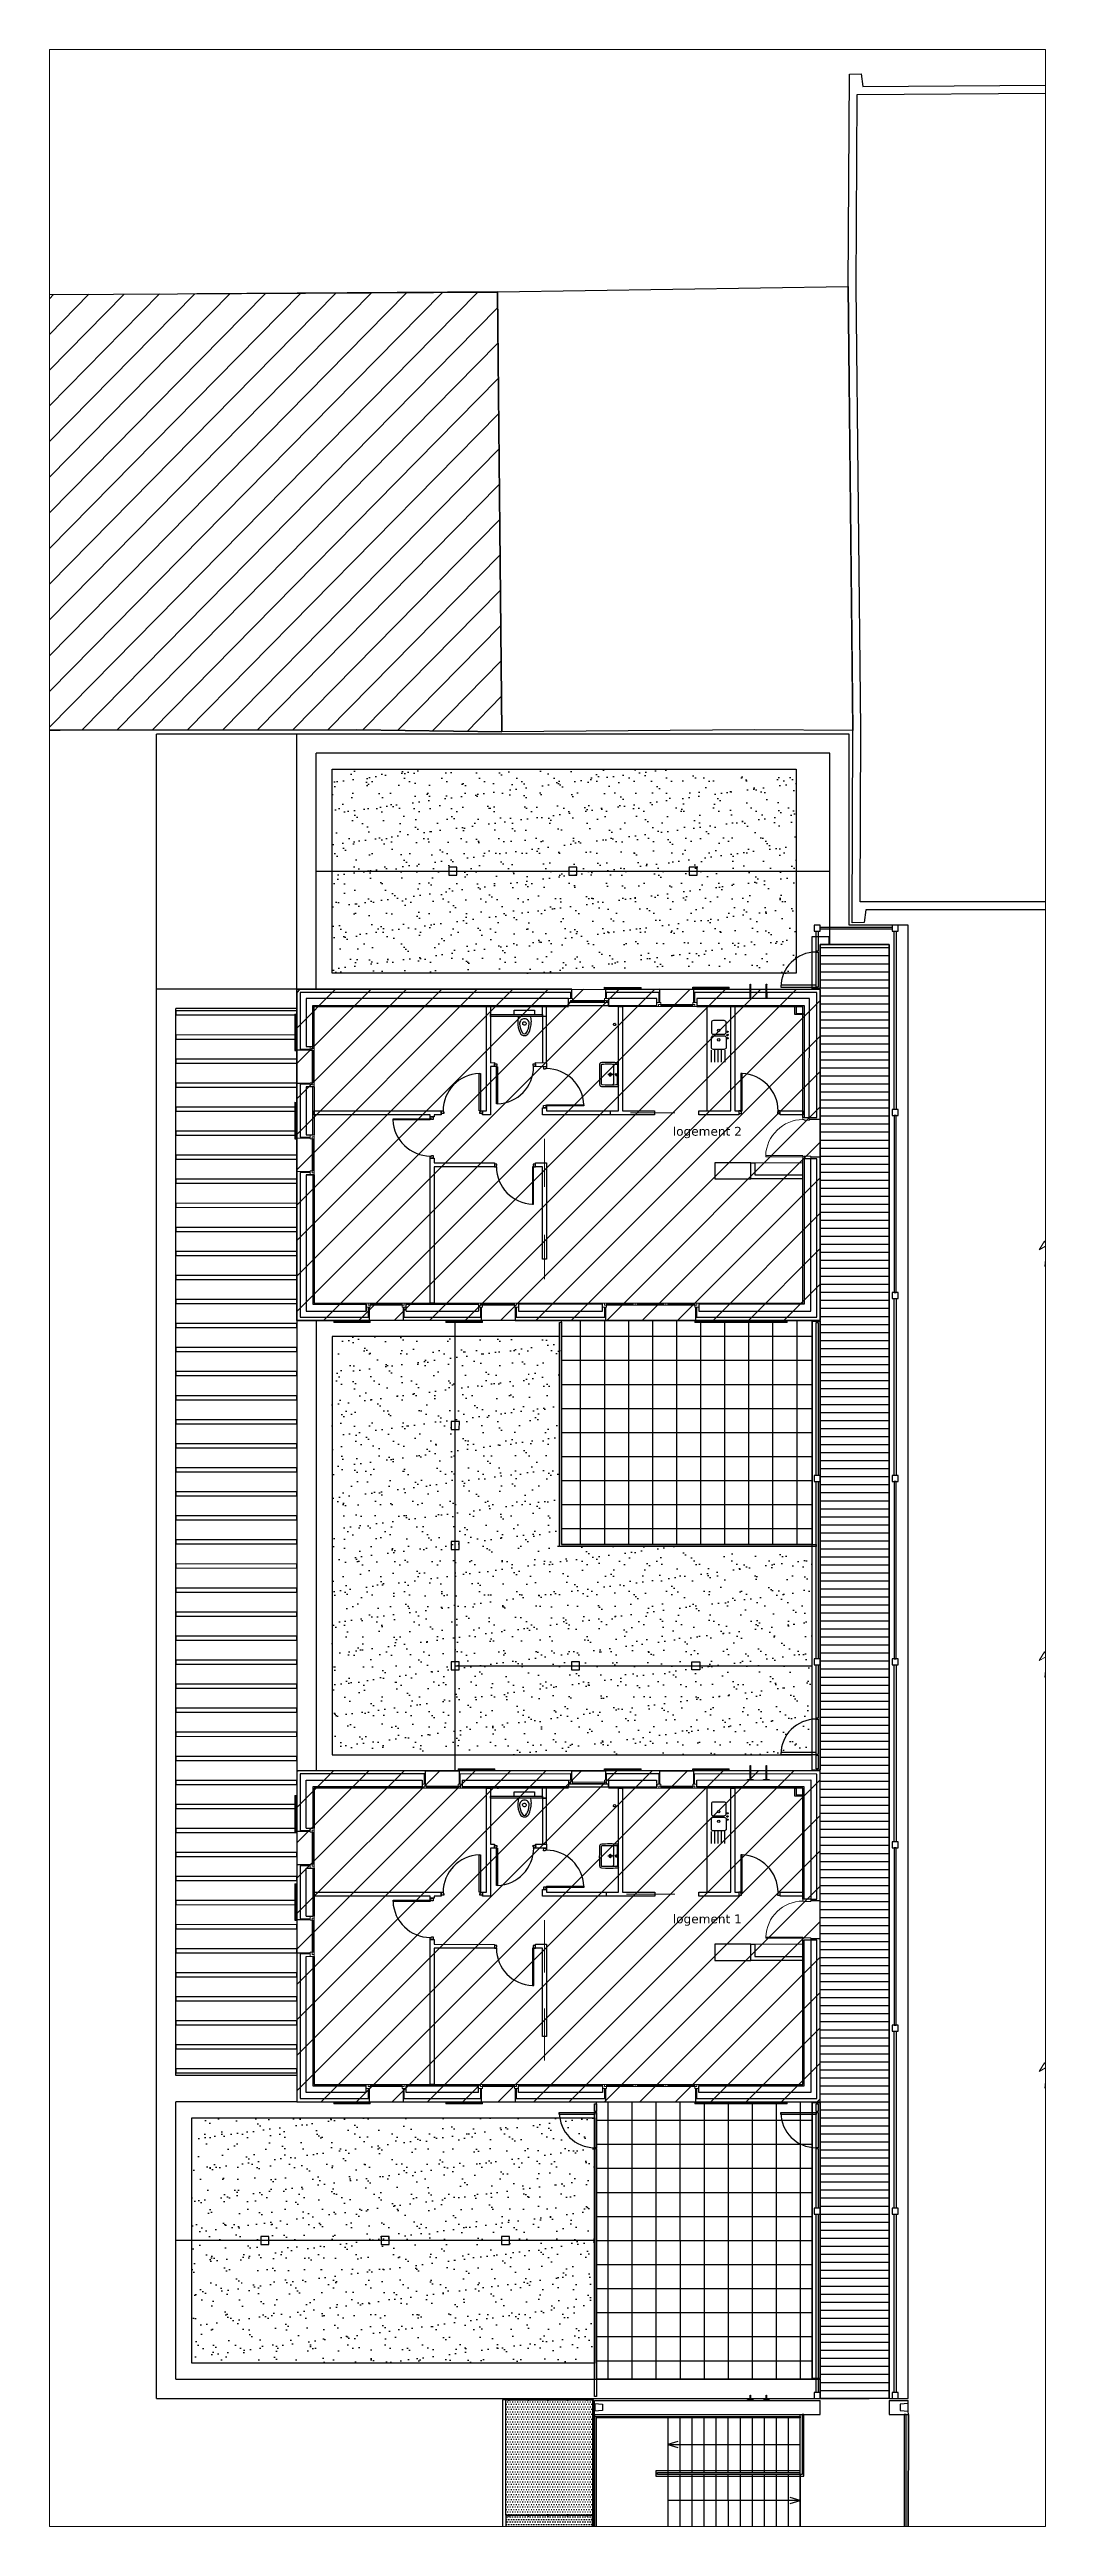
# Paper-space layout 'A3-Etudes2' of a CAD drawing. Header units: metres. Extents: x -122.907 to -122.659, y -11.554 to -10.936.
# The model-space entities are those that its viewports show. They can reach past a viewport. Long polylines and large blocks are cut down to what shows.
import ezdxf

# ---------------------------------------------------------------- set-up
doc = ezdxf.new("R2010")
doc.units = ezdxf.units.M
doc.header["$MEASUREMENT"] = 0
for name, pattern in [('01', [0.15, 0.1, -0.05]), ('02', [0.28, 0.2, -0.08]), ('CENTER', [2, 1.25, -0.25, 0.25, -0.25]), ('DASHED', [0.75, 0.5, -0.25]), ('DD2', [209.9734, 157.48, -26.2467, 0, -26.2467])]:
    doc.linetypes.add(name, pattern=pattern)
for name, color, linetype, lineweight in [('-Meuble', 44, 'Continuous', 13), ('01-BETON-0.40', 4, 'Continuous', 40), ('01-MEN-CP-0.15', 2, 'Continuous', 18), ('07-Hachures ZONES', 191, 'Continuous', 9)]:
    doc.layers.add(name, color=color, linetype=linetype, lineweight=lineweight)
for name, color, linetype in [('01-CLOISON-0.25', 3, 'Continuous'), ('01-MEN-FIXATIONS-0.10', 10, 'Continuous'), ('01-MEN-VU-0.13', 163, 'Continuous'), ('01-MOBILIER-0.10', 10, 'Continuous'), ('01-SANITAIRE-0.15', 44, 'Continuous'), ('01-VITR-0.18', 134, 'Continuous'), ('02-VU-CACHE-02-0.10', 133, '02'), ('04-VEGET2-0.15', 80, 'Continuous'), ('06-TXT-DIVERS-0.20', 70, 'Continuous'), ('08-HACH-GRIS+ -0.10', 18, 'Continuous'), ('08-HACH-GRIS++ -0.15', 241, 'Continuous'), ('08-OMBRE-0.13', 253, 'Continuous'), ('08-VU-0.08', 56, 'Continuous'), ('08-VU-0.20', 32, 'Continuous'), ('08-VU-0.25', 41, 'Continuous'), ('08-VU-0.30', 41, 'Continuous')]:
    doc.layers.add(name, color=color, linetype=linetype)
doc.styles.add('locaux 100', font='verdana.ttf', dxfattribs={"height": 0.22})
pattern_1 = [(12.67479, (596000.9875, 139641.757705), (0.01677492, 0.06783373), [0, -0.0625])]
pattern_2 = [(50.1748, (596000.9875, 139641.7577), (-0.1452708, 0.5598143), [0, -0.456, 0, -0.51, 0, -0.4875]), (20.1748, (596000.9875, 139641.7577), (0.332227, 0.942508), [0, -0.246, 0, -0.411, 0, -0.1575]), (340.1748, (596000.6275, 139641.67674), (0.9111037, 0.206645), [0, -0.15, 0, -0.54, 0, -0.705]), (330.1748, (596000.6275, 139641.67674), (0.822088, 0.454765), [0, -0.075, 0, -0.354, 0, -0.405])]
pattern_3 = [(102.67479, (596000.987497, 139641.757705), (-0.03658617, -0.008228135), []), (102.67479, (596000.99695, 139641.772644), (-0.03658617, -0.008228135), [])]
pattern_4 = [(102.67479, (595996.708867, 139660.782514), (-0.03658617, -0.008228135), []), (102.67479, (595996.71832, 139660.79745), (-0.03658617, -0.008228135), [])]
pattern_5 = [(237.6748, (596056.5985, 139654.2645), (0.5281416, -0.3342026), [])]

psp = doc.layouts.new('A3-Etudes2')

msp = doc.modelspace()

# ---------------------------------------------------------------- texts
at = {"layer": '06-TXT-DIVERS-0.20', "color": 251, "true_color": 0x666666, "char_height": 0.22, "width": 2.37148, "attachment_point": 5, "rotation": 12.67479, "style": 'locaux 100'}
for s, insert in [('logement 2', (596021.101, 139705.07)), ('logement 1', (596025.413, 139685.896))]:
    msp.add_mtext(s, dxfattribs=dict(at, insert=insert))

# ---------------------------------------------------------------- blocks, each defined once
blk = doc.blocks.new('A$C1CA56990')
at = {"color": 108, "lineweight": 13}
for p, q in [((-0.864, 1.334), (-0.82, 1.456)), ((-1.092, 1.118), (-0.991, 1.147)), ((-1.064, 0.959), (-1.092, 1.118)), ((-0.992, 1.017), (-1.064, 0.945)), ((-0.991, 1.147), (-0.992, 1.017)), ((-1.454, 0.468), (-1.483, 0.627)), ((-1.348, -0.678), (-1.349, -0.576)), ((-1.339, -0.586), (-1.205, -0.677)), ((-1.255, -0.769), (-1.348, -0.678)), ((-1.205, -0.677), (-1.255, -0.769)), ((-1.226, -1.02), (-1.181, -0.897)), ((-1.181, -0.897), (-1.089, -0.854)), ((-1.093, -0.868), (-1.121, -1.027)), ((-1.063, -0.773), (-0.962, -0.745)), ((-1.035, -0.932), (-1.063, -0.773)), ((-1.121, -1.027), (-1.226, -1.02)), ((-1.073, -1.155), (-1.074, -1.052)), ((0.035, -1.308), (0.137, -1.279)), ((0.064, -1.467), (0.035, -1.308)), ((0.136, -1.409), (0.064, -1.481)), ((0.137, -1.279), (0.136, -1.409))]:
    blk.add_line(p, q, dxfattribs=at)
at = {"color": 2, "lineweight": 13}
for p, q in [((-0.759, 1.327), (-0.864, 1.334)), ((-0.82, 1.456), (-0.727, 1.499)), ((-0.732, 1.486), (-0.759, 1.327)), ((-0.644, 1.32), (-0.543, 1.349)), ((-0.616, 1.161), (-0.644, 1.32)), ((-0.543, 1.349), (-0.543, 1.219)), ((0.426, 1.364), (0.527, 1.392)), ((0.454, 1.205), (0.426, 1.364)), ((0.527, 1.392), (0.526, 1.262)), ((-0.697, 1.04), (-0.698, 1.142)), ((-0.604, 0.949), (-0.697, 1.04)), ((-0.688, 1.132), (-0.554, 1.041)), ((-0.543, 1.219), (-0.616, 1.147)), ((-0.554, 1.041), (-0.604, 0.949)), ((0.108, 1.133), (0.209, 1.161)), ((0.136, 0.974), (0.108, 1.133)), ((0.208, 1.031), (0.136, 0.959)), ((0.209, 1.161), (0.208, 1.031)), ((0.344, 0.982), (0.343, 1.085)), ((0.436, 0.891), (0.344, 0.982)), ((0.353, 1.074), (0.487, 0.984)), ((0.487, 0.984), (0.436, 0.891)), ((0.526, 1.262), (0.454, 1.19)), ((-1.483, 0.627), (-1.381, 0.656)), ((-1.381, 0.656), (-1.382, 0.526)), ((0.242, 0.174), (0.241, 0.276)), ((0.335, 0.083), (0.242, 0.174)), ((0.252, 0.266), (0.385, 0.175)), ((0.385, 0.175), (0.335, 0.083)), ((1.149, 0.006), (1.25, 0.035)), ((1.177, -0.153), (1.149, 0.006)), ((1.174, 0.078), (1.219, 0.2)), ((1.279, 0.07), (1.174, 0.078)), ((1.219, 0.2), (1.311, 0.243)), ((1.25, 0.035), (1.249, -0.095)), ((1.306, 0.23), (1.279, 0.07)), ((1.249, -0.095), (1.177, -0.167)), ((1.37, -0.187), (1.369, -0.085)), ((1.463, -0.278), (1.37, -0.187)), ((1.379, -0.095), (1.513, -0.186)), ((1.513, -0.186), (1.463, -0.278)), ((0.512, -0.398), (0.614, -0.369)), ((0.541, -0.557), (0.512, -0.398)), ((0.613, -0.499), (0.541, -0.571)), ((0.614, -0.369), (0.613, -0.499)), ((-0.963, -0.875), (-1.035, -0.947)), ((-0.962, -0.745), (-0.963, -0.875)), ((0.888, -0.961), (0.99, -0.932)), ((0.99, -0.932), (0.989, -1.063)), ((-0.98, -1.246), (-1.073, -1.155)), ((-1.064, -1.063), (-0.93, -1.153)), ((-0.93, -1.153), (-0.98, -1.246)), ((0.917, -1.12), (0.888, -0.961)), ((0.989, -1.063), (0.917, -1.135))]:
    blk.add_line(p, q, dxfattribs=at)
at = {"color": 98, "lineweight": 13}
blk.add_line((-1.382, 0.526), (-1.454, 0.454), dxfattribs=at)
at = {"color": 92, "lineweight": 13}
for points in [[(-0.551, 1.566), (-0.503, 1.627), (-0.628, 1.664), (-0.547, 1.58)], [(-0.352, 1.521), (-0.277, 1.62), (-0.222, 1.518), (-0.325, 1.463), (-0.352, 1.521)], [(0.287, 1.638), (0.336, 1.699), (0.211, 1.736), (0.291, 1.652)], [(-0.713, 1.478), (-0.72, 1.556), (-0.816, 1.539), (-0.713, 1.478)], [(-0.57, 1.3), (-0.73, 1.318), (-0.729, 1.423), (-0.604, 1.386), (-0.556, 1.296)], [(-0.552, 1.461), (-0.652, 1.43), (-0.683, 1.529), (-0.548, 1.475)], [(-0.569, 1.513), (-0.409, 1.537), (-0.383, 1.435), (-0.513, 1.439), (-0.584, 1.513)], [(-0.555, 1.253), (-0.395, 1.277), (-0.369, 1.176), (-0.499, 1.179), (-0.569, 1.253)], [(-0.545, 1.353), (-0.456, 1.409), (-0.401, 1.32), (-0.545, 1.339)], [(-0.338, 1.261), (-0.263, 1.36), (-0.207, 1.258), (-0.31, 1.203), (-0.338, 1.261)], [(-0.267, 1.447), (-0.297, 1.404), (-0.225, 1.388), (-0.196, 1.416), (-0.253, 1.446)], [(0.057, 1.42), (-0.041, 1.344), (-0.068, 1.457), (0.046, 1.484), (0.057, 1.42)], [(0.038, 1.305), (0.113, 1.404), (0.168, 1.301), (0.066, 1.246), (0.038, 1.305)], [(0.269, 1.372), (0.108, 1.39), (0.109, 1.495), (0.234, 1.458), (0.283, 1.368)], [(0.374, 1.176), (0.422, 1.237), (0.298, 1.274), (0.378, 1.19)], [(0.577, 1.232), (0.479, 1.156), (0.453, 1.269), (0.566, 1.296), (0.577, 1.232)], [(0.515, 1.326), (0.555, 1.36), (0.49, 1.394), (0.454, 1.374), (0.501, 1.33)], [(0.646, 1.363), (0.639, 1.44), (0.543, 1.423), (0.646, 1.363)], [(0.789, 1.185), (0.629, 1.202), (0.63, 1.307), (0.755, 1.27), (0.803, 1.181)], [(0.807, 1.345), (0.707, 1.314), (0.676, 1.414), (0.811, 1.359)], [(0.808, 1.45), (0.856, 1.511), (0.731, 1.548), (0.812, 1.464)], [(-1.392, 0.915), (-1.4, 0.992), (-1.495, 0.976), (-1.392, 0.915)], [(-0.815, 1.016), (-0.74, 1.115), (-0.685, 1.012), (-0.787, 0.957), (-0.815, 1.016)], [(-0.624, 0.97), (-0.724, 0.939), (-0.755, 1.039), (-0.62, 0.984)], [(-0.623, 1.075), (-0.575, 1.136), (-0.7, 1.173), (-0.619, 1.089)], [(-0.518, 1.251), (-0.549, 1.18), (-0.419, 1.176), (-0.519, 1.237)], [(-0.504, 0.991), (-0.535, 0.92), (-0.405, 0.916), (-0.504, 0.977)], [(-0.53, 1.093), (-0.442, 1.149), (-0.386, 1.06), (-0.53, 1.079)], [(-0.253, 1.187), (-0.283, 1.144), (-0.211, 1.128), (-0.181, 1.156), (-0.238, 1.186)], [(-0.154, 1.137), (-0.066, 1.192), (-0.01, 1.104), (-0.155, 1.122)], [(0.006, 1.161), (0.032, 1.088), (0.12, 1.129), (0.006, 1.161)], [(0.144, 0.958), (0.046, 0.882), (0.019, 0.995), (0.132, 1.022), (0.144, 0.958)], [(0.081, 1.052), (0.121, 1.085), (0.056, 1.12), (0.02, 1.1), (0.067, 1.056)], [(0.123, 1.23), (0.093, 1.188), (0.165, 1.171), (0.195, 1.199), (0.138, 1.23)], [(0.212, 1.088), (0.205, 1.166), (0.11, 1.149), (0.212, 1.088)], [(0.356, 0.91), (0.195, 0.928), (0.196, 1.033), (0.321, 0.996), (0.37, 0.906)], [(0.373, 1.071), (0.274, 1.04), (0.243, 1.14), (0.377, 1.085)], [(0.616, 0.98), (0.656, 1.013), (0.591, 1.047), (0.555, 1.028), (0.602, 0.984)], [(0.747, 1.016), (0.74, 1.094), (0.645, 1.077), (0.747, 1.016)], [(0.908, 0.999), (0.808, 0.968), (0.778, 1.067), (0.912, 1.013)], [(0.909, 1.104), (0.957, 1.165), (0.832, 1.202), (0.913, 1.118)], [(1.079, 0.893), (1.119, 0.926), (1.053, 0.961), (1.017, 0.941), (1.065, 0.897)], [(1.21, 0.929), (1.203, 1.007), (1.107, 0.99), (1.21, 0.929)], [(1.371, 0.912), (1.271, 0.881), (1.24, 0.981), (1.375, 0.926)], [(1.372, 1.017), (1.42, 1.078), (1.295, 1.115), (1.376, 1.031)], [(-1.39, 0.613), (-1.342, 0.674), (-1.466, 0.711), (-1.386, 0.627)], [(-1.422, 0.646), (-1.262, 0.671), (-1.236, 0.569), (-1.366, 0.573), (-1.437, 0.647)], [(-1.249, 0.737), (-1.41, 0.755), (-1.409, 0.86), (-1.284, 0.823), (-1.235, 0.733)], [(-0.771, 0.539), (-0.696, 0.638), (-0.641, 0.536), (-0.744, 0.481), (-0.771, 0.539)], [(-0.67, 0.733), (-0.511, 0.758), (-0.484, 0.656), (-0.615, 0.659), (-0.685, 0.733)], [(-0.453, 0.742), (-0.378, 0.841), (-0.323, 0.738), (-0.426, 0.683), (-0.453, 0.742)], [(-0.368, 0.667), (-0.399, 0.624), (-0.327, 0.608), (-0.297, 0.636), (-0.354, 0.667)], [(-0.079, 0.667), (-0.109, 0.624), (-0.038, 0.608), (-0.008, 0.636), (-0.065, 0.667)], [(-0.01, 0.617), (0.079, 0.672), (0.134, 0.584), (-0.01, 0.602)], [(0.15, 0.641), (0.177, 0.568), (0.265, 0.609), (0.15, 0.641)], [(0.183, 0.785), (0.258, 0.884), (0.313, 0.781), (0.21, 0.726), (0.183, 0.785)], [(0.268, 0.71), (0.238, 0.668), (0.309, 0.651), (0.339, 0.68), (0.282, 0.71)], [(0.356, 0.834), (0.516, 0.859), (0.542, 0.757), (0.412, 0.76), (0.342, 0.834)], [(0.54, 0.699), (0.567, 0.626), (0.655, 0.667), (0.54, 0.699)], [(0.658, 0.768), (0.628, 0.726), (0.7, 0.709), (0.729, 0.737), (0.672, 0.768)], [(0.991, 0.653), (0.96, 0.61), (1.032, 0.594), (1.062, 0.622), (1.005, 0.652)], [(1.064, 0.632), (1.224, 0.656), (1.25, 0.555), (1.12, 0.558), (1.05, 0.632)], [(1.353, 0.752), (1.193, 0.769), (1.194, 0.874), (1.318, 0.837), (1.367, 0.747)], [(1.282, 0.64), (1.357, 0.74), (1.412, 0.637), (1.309, 0.582), (1.282, 0.64)], [(-1.12, 0.58), (-1.15, 0.538), (-1.078, 0.521), (-1.049, 0.55), (-1.106, 0.58)], [(-0.804, 0.396), (-0.777, 0.323), (-0.689, 0.364), (-0.804, 0.396)], [(-0.687, 0.465), (-0.717, 0.422), (-0.645, 0.406), (-0.615, 0.434), (-0.672, 0.464)], [(-0.62, 0.472), (-0.65, 0.4), (-0.52, 0.397), (-0.62, 0.457)], [(-0.33, 0.472), (-0.361, 0.4), (-0.231, 0.397), (-0.331, 0.457)], [(-0.357, 0.573), (-0.268, 0.629), (-0.213, 0.541), (-0.357, 0.559)], [(-0.197, 0.598), (-0.17, 0.525), (-0.082, 0.566), (-0.197, 0.598)], [(-0.005, 0.372), (0.154, 0.397), (0.181, 0.295), (0.051, 0.298), (-0.02, 0.372)], [(0.017, 0.515), (-0.014, 0.443), (0.116, 0.44), (0.016, 0.5)], [(0.428, 0.372), (0.588, 0.397), (0.614, 0.295), (0.484, 0.298), (0.414, 0.372)], [(0.646, 0.381), (0.721, 0.48), (0.776, 0.377), (0.673, 0.322), (0.646, 0.381)], [(0.739, 0.457), (0.709, 0.386), (0.839, 0.382), (0.739, 0.443)], [(1.115, 0.37), (1.084, 0.299), (1.214, 0.296), (1.115, 0.356)], [(1.089, 0.472), (1.177, 0.528), (1.233, 0.44), (1.089, 0.458)], [(1.224, 0.401), (1.383, 0.425), (1.409, 0.324), (1.279, 0.327), (1.209, 0.401)], [(1.249, 0.497), (1.276, 0.424), (1.364, 0.465), (1.249, 0.497)], [(1.366, 0.566), (1.336, 0.523), (1.408, 0.507), (1.438, 0.535), (1.381, 0.566)], [(1.441, 0.409), (1.516, 0.509), (1.571, 0.406), (1.468, 0.351), (1.441, 0.409)], [(1.525, 0.335), (1.495, 0.292), (1.567, 0.276), (1.597, 0.304), (1.54, 0.335)], [(1.719, 0.223), (1.767, 0.284), (1.642, 0.321), (1.723, 0.237)], [(-0.685, 0.112), (-0.525, 0.137), (-0.499, 0.035), (-0.629, 0.038), (-0.699, 0.112)], [(0.045, 0.111), (0.015, 0.039), (0.145, 0.036), (0.045, 0.096)], [(0.019, 0.212), (0.108, 0.268), (0.163, 0.18), (0.019, 0.198)], [(0.479, 0.111), (0.448, 0.039), (0.578, 0.036), (0.479, 0.096)], [(0.453, 0.212), (0.541, 0.268), (0.597, 0.18), (0.453, 0.198)], [(0.562, -0.022), (0.61, 0.039), (0.485, 0.075), (0.566, -0.009)], [(0.613, 0.237), (0.64, 0.164), (0.728, 0.205), (0.613, 0.237)], [(0.73, 0.306), (0.7, 0.264), (0.772, 0.247), (0.802, 0.275), (0.745, 0.306)], [(0.833, 0.092), (0.908, 0.191), (0.964, 0.088), (0.861, 0.033), (0.833, 0.092)], [(1.05, -0.053), (1.125, 0.046), (1.18, -0.056), (1.078, -0.111), (1.05, -0.053)], [(1.274, 0.139), (1.243, 0.068), (1.374, 0.065), (1.274, 0.125)], [(1.248, 0.241), (1.336, 0.297), (1.392, 0.209), (1.248, 0.227)], [(1.488, 0.005), (1.39, -0.071), (1.363, 0.042), (1.477, 0.069), (1.488, 0.005)], [(1.426, 0.099), (1.466, 0.132), (1.4, 0.167), (1.364, 0.147), (1.412, 0.103)], [(1.408, 0.266), (1.435, 0.193), (1.523, 0.234), (1.408, 0.266)], [(1.557, 0.135), (1.55, 0.213), (1.454, 0.196), (1.557, 0.135)], [(1.7, -0.043), (1.54, -0.025), (1.541, 0.08), (1.665, 0.043), (1.714, -0.047)], [(-0.772, -0.274), (-0.933, -0.256), (-0.932, -0.151), (-0.807, -0.188), (-0.758, -0.278)], [(-0.829, -0.385), (-0.754, -0.286), (-0.699, -0.388), (-0.802, -0.443), (-0.829, -0.385)], [(-0.511, -0.162), (-0.352, -0.138), (-0.325, -0.24), (-0.455, -0.236), (-0.526, -0.162)], [(-0.487, -0.322), (-0.398, -0.266), (-0.343, -0.355), (-0.487, -0.336)], [(-0.327, -0.297), (-0.3, -0.37), (-0.212, -0.329), (-0.327, -0.297)], [(-0.294, -0.154), (-0.219, -0.055), (-0.164, -0.157), (-0.267, -0.212), (-0.294, -0.154)], [(-0.209, -0.228), (-0.239, -0.271), (-0.168, -0.287), (-0.138, -0.259), (-0.195, -0.229)], [(-0.15, -0.399), (-0.075, -0.3), (-0.02, -0.403), (-0.122, -0.458), (-0.15, -0.399)], [(0.269, -0.147), (0.309, -0.113), (0.244, -0.079), (0.208, -0.098), (0.255, -0.142)], [(0.4, -0.11), (0.393, -0.033), (0.298, -0.05), (0.4, -0.11)], [(0.544, -0.288), (0.383, -0.271), (0.384, -0.166), (0.509, -0.202), (0.558, -0.292)], [(0.561, -0.128), (0.461, -0.158), (0.431, -0.059), (0.565, -0.114)], [(0.667, -0.178), (0.636, -0.25), (0.766, -0.253), (0.667, -0.193)], [(0.641, -0.076), (0.729, -0.021), (0.785, -0.109), (0.641, -0.091)], [(0.801, -0.052), (0.828, -0.125), (0.916, -0.084), (0.801, -0.052)], [(0.858, -0.221), (0.946, -0.165), (1.002, -0.254), (0.857, -0.235)], [(1.018, -0.196), (1.044, -0.269), (1.132, -0.228), (1.018, -0.196)], [(1.107, -0.349), (1.148, -0.315), (1.082, -0.281), (1.046, -0.301), (1.094, -0.345)], [(1.135, -0.127), (1.105, -0.17), (1.177, -0.186), (1.207, -0.158), (1.15, -0.128)], [(1.239, -0.312), (1.232, -0.235), (1.136, -0.252), (1.239, -0.312)], [(1.4, -0.33), (1.3, -0.361), (1.269, -0.261), (1.404, -0.316)], [(1.401, -0.225), (1.449, -0.164), (1.324, -0.127), (1.405, -0.211)], [(-0.005, -0.364), (0.154, -0.34), (0.181, -0.442), (0.051, -0.438), (-0.02, -0.364)], [(0.371, -0.717), (0.446, -0.618), (0.501, -0.72), (0.398, -0.775), (0.371, -0.717)], [(0.574, -0.471), (0.567, -0.394), (0.471, -0.411), (0.574, -0.471)], [(0.501, -0.639), (0.66, -0.614), (0.687, -0.716), (0.557, -0.713), (0.486, -0.638)], [(0.717, -0.649), (0.557, -0.632), (0.557, -0.527), (0.682, -0.563), (0.731, -0.653)], [(0.718, -0.63), (0.793, -0.531), (0.848, -0.634), (0.745, -0.689), (0.718, -0.63)], [(0.884, -0.323), (0.853, -0.394), (0.983, -0.398), (0.884, -0.337)], [(1.089, -0.668), (1.177, -0.613), (1.233, -0.701), (1.089, -0.683)], [(1.282, -0.5), (1.357, -0.401), (1.412, -0.504), (1.309, -0.559), (1.282, -0.5)], [(1.382, -0.609), (1.422, -0.575), (1.357, -0.541), (1.321, -0.56), (1.368, -0.605)], [(1.366, -0.575), (1.336, -0.617), (1.408, -0.634), (1.438, -0.606), (1.381, -0.575)], [(1.674, -0.59), (1.575, -0.62), (1.544, -0.521), (1.678, -0.576)], [(1.675, -0.485), (1.723, -0.424), (1.599, -0.387), (1.679, -0.471)], [(-0.51, -0.746), (-0.518, -0.668), (-0.613, -0.685), (-0.51, -0.746)], [(-0.439, -0.991), (-0.364, -0.892), (-0.309, -0.995), (-0.411, -1.05), (-0.439, -0.991)], [(0.154, -0.725), (0.313, -0.701), (0.34, -0.803), (0.21, -0.799), (0.139, -0.725)], [(0.803, -0.705), (0.773, -0.747), (0.844, -0.764), (0.874, -0.736), (0.817, -0.705)], [(0.938, -0.918), (0.986, -0.857), (0.861, -0.82), (0.942, -0.904)], [(0.92, -0.812), (1.08, -0.787), (1.106, -0.889), (0.976, -0.886), (0.905, -0.812)], [(0.945, -0.972), (1.033, -0.916), (1.088, -1.004), (0.944, -0.986)], [(1.115, -0.77), (1.084, -0.842), (1.214, -0.845), (1.115, -0.785)], [(1.249, -0.644), (1.276, -0.717), (1.364, -0.676), (1.249, -0.644)], [(-0.067, -1.063), (-0.04, -1.136), (0.048, -1.095), (-0.067, -1.063)], [(0.204, -0.987), (0.174, -1.058), (0.304, -1.062), (0.204, -1.001)], [(0.92, -1.183), (0.759, -1.166), (0.76, -1.061), (0.885, -1.098), (0.933, -1.187)], [(0.937, -1.023), (0.837, -1.054), (0.807, -0.954), (0.941, -1.009)]]:
    blk.add_lwpolyline(points, dxfattribs=at)
at = {"color": 2, "lineweight": 13}
for points in [[(0.126, 1.55), (0.118, 1.628), (0.023, 1.611), (0.126, 1.55)], [(0.286, 1.533), (0.187, 1.502), (0.156, 1.602), (0.29, 1.547)], [(-0.385, 1.378), (-0.358, 1.305), (-0.27, 1.346), (-0.385, 1.378)], [(-0.179, 1.296), (-0.019, 1.321), (0.007, 1.219), (-0.123, 1.222), (-0.193, 1.296)], [(-0.006, 1.514), (0.034, 1.547), (-0.031, 1.582), (-0.067, 1.562), (-0.02, 1.518)], [(0.891, 0.838), (0.73, 0.856), (0.731, 0.961), (0.856, 0.924), (0.905, 0.834)], [(-1.205, 0.655), (-1.13, 0.754), (-1.075, 0.651), (-1.178, 0.596), (-1.205, 0.655)], [(-0.847, 0.872), (-0.82, 0.799), (-0.733, 0.84), (-0.847, 0.872)], [(-0.642, 0.809), (-0.802, 0.827), (-0.802, 0.932), (-0.677, 0.895), (-0.628, 0.805)], [(-0.381, 0.733), (-0.221, 0.758), (-0.195, 0.656), (-0.325, 0.659), (-0.396, 0.733)], [(-0.164, 0.742), (-0.089, 0.841), (-0.034, 0.738), (-0.137, 0.683), (-0.164, 0.742)], [(-0.034, 0.776), (0.125, 0.801), (0.152, 0.699), (0.022, 0.703), (-0.049, 0.777)], [(0.381, 0.674), (0.469, 0.73), (0.524, 0.642), (0.38, 0.66)], [(0.679, 0.886), (0.581, 0.809), (0.554, 0.923), (0.667, 0.949), (0.679, 0.886)], [(0.573, 0.843), (0.648, 0.942), (0.703, 0.839), (0.601, 0.784), (0.573, 0.843)], [(0.689, 0.718), (0.848, 0.743), (0.875, 0.641), (0.744, 0.645), (0.674, 0.719)], [(0.906, 0.727), (0.981, 0.826), (1.036, 0.724), (0.933, 0.669), (0.906, 0.727)], [(1.141, 0.799), (1.043, 0.723), (1.017, 0.836), (1.13, 0.863), (1.141, 0.799)], [(-1.238, 0.511), (-1.211, 0.438), (-1.123, 0.479), (-1.238, 0.511)], [(-0.646, 0.573), (-0.557, 0.629), (-0.502, 0.541), (-0.646, 0.559)], [(0.407, 0.573), (0.376, 0.501), (0.506, 0.498), (0.406, 0.558)], [(0.713, 0.559), (0.801, 0.614), (0.857, 0.526), (0.713, 0.545)], [(0.873, 0.584), (0.9, 0.511), (0.988, 0.552), (0.873, 0.584)], [(-0.989, -0.057), (-1.149, -0.04), (-1.148, 0.065), (-1.024, 0.029), (-0.975, -0.061)], [(-0.97, 0.209), (-0.922, 0.27), (-1.047, 0.306), (-0.966, 0.222)], [(-0.915, -0.096), (-0.922, -0.018), (-1.017, 0.022), (-0.915, -0.096)], [(0.179, 0.237), (0.206, 0.164), (0.294, 0.205), (0.179, 0.237)], [(0.297, 0.306), (0.267, 0.264), (0.338, 0.247), (0.368, 0.275), (0.311, 0.306)], [(0.616, 0.083), (0.776, 0.108), (0.802, 0.006), (0.672, 0.009), (0.602, 0.084)], [(0.918, 0.017), (0.888, -0.025), (0.96, -0.042), (0.99, -0.014), (0.933, 0.017)], [(1.718, 0.118), (1.618, 0.087), (1.587, 0.187), (1.722, 0.132)], [(0.735, -0.383), (0.784, -0.322), (0.659, -0.286), (0.74, -0.37)], [(-0.367, -0.408), (-0.207, -0.383), (-0.181, -0.485), (-0.311, -0.482), (-0.381, -0.407)], [(-0.065, -0.474), (-0.095, -0.516), (-0.023, -0.533), (0.007, -0.505), (-0.05, -0.474)], [(0.045, -0.626), (0.015, -0.697), (0.145, -0.701), (0.045, -0.64)], [(0.735, -0.489), (0.635, -0.519), (0.604, -0.42), (0.739, -0.475)], [(1.17, -0.443), (1.072, -0.519), (1.045, -0.406), (1.159, -0.379), (1.17, -0.443)], [(-0.938, -0.9), (-0.969, -0.972), (-0.838, -0.975), (-0.938, -0.915)], [(-0.804, -0.774), (-0.777, -0.847), (-0.689, -0.806), (-0.804, -0.774)], [(-0.579, -0.876), (-0.677, -0.952), (-0.704, -0.839), (-0.59, -0.812), (-0.579, -0.876)], [(-0.642, -0.782), (-0.602, -0.749), (-0.667, -0.714), (-0.703, -0.734), (-0.656, -0.778)], [(-0.367, -0.923), (-0.528, -0.906), (-0.527, -0.801), (-0.402, -0.838), (-0.353, -0.928)], [(0.338, -0.86), (0.365, -0.933), (0.453, -0.892), (0.338, -0.86)], [(0.525, -0.798), (0.614, -0.743), (0.669, -0.831), (0.525, -0.813)], [(1.445, -0.702), (1.347, -0.779), (1.32, -0.666), (1.434, -0.639), (1.445, -0.702)], [(0.051, -0.994), (0.021, -1.036), (0.093, -1.052), (0.122, -1.024), (0.065, -0.994)]]:
    blk.add_lwpolyline(points, dxfattribs=at)
at = {"color": 108, "lineweight": 13}
for points in [[(-1.032, 1.232), (-0.957, 1.332), (-0.901, 1.229), (-1.004, 1.174), (-1.032, 1.232)], [(-0.782, 1.348), (-0.88, 1.272), (-0.906, 1.385), (-0.793, 1.411), (-0.782, 1.348)], [(-0.844, 1.442), (-0.804, 1.475), (-0.869, 1.509), (-0.905, 1.49), (-0.858, 1.446)], [(-1.232, 0.898), (-1.331, 0.867), (-1.362, 0.966), (-1.228, 0.911)], [(-1.231, 1.003), (-1.182, 1.064), (-1.307, 1.101), (-1.227, 1.017)], [(-1.249, 1.224), (-1.089, 1.248), (-1.063, 1.147), (-1.193, 1.15), (-1.263, 1.224)], [(-1.198, 0.963), (-1.229, 0.891), (-1.099, 0.888), (-1.198, 0.948)], [(-1.224, 1.064), (-1.136, 1.12), (-1.08, 1.032), (-1.224, 1.05)], [(-1.064, 1.089), (-1.037, 1.016), (-0.949, 1.057), (-1.064, 1.089)], [(-1.032, 1.007), (-0.872, 1.032), (-0.846, 0.93), (-0.976, 0.934), (-1.046, 1.008)], [(-0.917, 0.951), (-0.877, 0.984), (-0.942, 1.019), (-0.978, 0.999), (-0.93, 0.955)], [(-0.947, 1.158), (-0.977, 1.115), (-0.905, 1.099), (-0.875, 1.127), (-0.932, 1.158)], [(-0.785, 0.987), (-0.792, 1.065), (-0.888, 1.048), (-0.785, 0.987)], [(-0.37, 1.118), (-0.343, 1.045), (-0.256, 1.086), (-0.37, 1.118)], [(-0.128, 1.035), (-0.159, 0.963), (-0.029, 0.96), (-0.128, 1.02)], [(-1.461, 0.785), (-1.559, 0.708), (-1.586, 0.822), (-1.472, 0.848), (-1.461, 0.785)], [(-1.007, 0.848), (-0.919, 0.903), (-0.863, 0.815), (-1.008, 0.833)], [(-0.854, 0.857), (-0.952, 0.781), (-0.979, 0.894), (-0.865, 0.921), (-0.854, 0.857)], [(-1.62, 0.395), (-1.718, 0.319), (-1.745, 0.432), (-1.631, 0.458), (-1.62, 0.395)], [(-1.683, 0.489), (-1.643, 0.522), (-1.708, 0.556), (-1.744, 0.537), (-1.697, 0.493)], [(-1.551, 0.525), (-1.559, 0.603), (-1.654, 0.586), (-1.551, 0.525)], [(-0.964, 0.371), (-0.876, 0.427), (-0.82, 0.338), (-0.964, 0.357)], [(0.212, 0.381), (0.287, 0.48), (0.342, 0.377), (0.239, 0.322), (0.212, 0.381)], [(-1.841, 0.199), (-1.682, 0.223), (-1.655, 0.121), (-1.786, 0.125), (-1.856, 0.199)], [(-1.817, 0.039), (-1.729, 0.095), (-1.673, 0.006), (-1.817, 0.025)], [(-1.657, 0.064), (-1.63, -0.009), (-1.542, 0.032), (-1.657, 0.064)], [(-1.624, 0.207), (-1.549, 0.306), (-1.494, 0.204), (-1.597, 0.149), (-1.624, 0.207)], [(-1.539, 0.133), (-1.57, 0.09), (-1.498, 0.074), (-1.468, 0.102), (-1.525, 0.132)], [(-1.201, -0.009), (-1.299, -0.086), (-1.326, 0.028), (-1.212, 0.054), (-1.201, -0.009)], [(-1.263, 0.084), (-1.223, 0.118), (-1.289, 0.152), (-1.325, 0.133), (-1.277, 0.089)], [(-1.132, 0.121), (-1.139, 0.198), (-1.235, 0.181), (-1.132, 0.121)], [(-0.938, 0.269), (-0.969, 0.198), (-0.838, 0.195), (-0.938, 0.255)], [(-0.754, -0.008), (-0.705, 0.053), (-0.83, 0.09), (-0.75, 0.006)], [(-0.468, 0.121), (-0.393, 0.22), (-0.338, 0.117), (-0.44, 0.062), (-0.468, 0.121)], [(-0.383, 0.046), (-0.413, 0.004), (-0.341, -0.013), (-0.311, 0.015), (-0.368, 0.046)], [(-1.791, -0.063), (-1.821, -0.134), (-1.691, -0.138), (-1.791, -0.077)], [(-1.509, -0.162), (-1.349, -0.138), (-1.323, -0.24), (-1.453, -0.236), (-1.523, -0.162)], [(-1.484, -0.322), (-1.396, -0.266), (-1.341, -0.355), (-1.485, -0.336)], [(-1.325, -0.297), (-1.298, -0.37), (-1.21, -0.329), (-1.325, -0.297)], [(-1.292, -0.154), (-1.217, -0.055), (-1.162, -0.157), (-1.264, -0.212), (-1.292, -0.154)], [(-1.207, -0.228), (-1.237, -0.271), (-1.165, -0.287), (-1.135, -0.259), (-1.193, -0.229)], [(-0.755, -0.113), (-0.854, -0.144), (-0.885, -0.044), (-0.75, -0.099)], [(-0.5, -0.023), (-0.474, -0.096), (-0.386, -0.055), (-0.5, -0.023)], [(0.212, -0.356), (0.287, -0.257), (0.342, -0.359), (0.239, -0.414), (0.212, -0.356)], [(0.833, -0.061), (0.993, -0.037), (1.019, -0.138), (0.889, -0.135), (0.819, -0.061)], [(-1.458, -0.424), (-1.489, -0.495), (-1.359, -0.499), (-1.458, -0.438)], [(-1.289, -0.701), (-1.24, -0.64), (-1.365, -0.603), (-1.284, -0.687)], [(-1.292, -0.551), (-1.252, -0.518), (-1.318, -0.483), (-1.354, -0.503), (-1.306, -0.547)], [(-1.23, -0.645), (-1.328, -0.721), (-1.354, -0.608), (-1.241, -0.581), (-1.23, -0.645)], [(-1.161, -0.514), (-1.168, -0.437), (-1.264, -0.454), (-1.161, -0.514)], [(-1.018, -0.692), (-1.178, -0.675), (-1.177, -0.57), (-1.053, -0.607), (-1.004, -0.697)], [(-1, -0.532), (-1.1, -0.563), (-1.131, -0.463), (-0.996, -0.518)], [(-1.022, -0.553), (-0.933, -0.497), (-0.878, -0.586), (-1.022, -0.567)], [(-0.988, -0.639), (-0.829, -0.614), (-0.803, -0.716), (-0.933, -0.713), (-1.003, -0.638)], [(-0.862, -0.528), (-0.835, -0.601), (-0.747, -0.56), (-0.862, -0.528)], [(-0.744, -0.459), (-0.774, -0.502), (-0.703, -0.518), (-0.673, -0.49), (-0.73, -0.46)], [(0.019, -0.524), (0.108, -0.469), (0.163, -0.557), (0.019, -0.538)], [(0.179, -0.499), (0.206, -0.572), (0.294, -0.531), (0.179, -0.499)], [(0.297, -0.43), (0.267, -0.473), (0.338, -0.489), (0.368, -0.461), (0.311, -0.431)], [(0.442, -0.508), (0.482, -0.474), (0.417, -0.44), (0.381, -0.459), (0.429, -0.503)], [(1.064, -0.509), (1.224, -0.484), (1.25, -0.586), (1.12, -0.583), (1.05, -0.508)], [(1.382, -0.49), (1.222, -0.473), (1.222, -0.368), (1.347, -0.405), (1.396, -0.494)], [(1.514, -0.572), (1.506, -0.495), (1.411, -0.512), (1.514, -0.572)], [(-1.519, -0.919), (-1.617, -0.995), (-1.644, -0.882), (-1.53, -0.855), (-1.519, -0.919)], [(-1.582, -0.825), (-1.542, -0.792), (-1.607, -0.758), (-1.643, -0.777), (-1.595, -0.821)], [(-1.45, -0.789), (-1.457, -0.711), (-1.553, -0.728), (-1.45, -0.789)], [(-1.307, -0.967), (-1.468, -0.949), (-1.467, -0.844), (-1.342, -0.881), (-1.293, -0.971)], [(-1.408, -0.942), (-1.248, -0.917), (-1.222, -1.019), (-1.352, -1.016), (-1.422, -0.942)], [(-1.289, -0.806), (-1.389, -0.837), (-1.42, -0.738), (-1.285, -0.792)], [(-1.191, -0.933), (-1.116, -0.834), (-1.06, -0.937), (-1.163, -0.992), (-1.191, -0.933)], [(-0.995, -0.655), (-1.026, -0.726), (-0.896, -0.73), (-0.996, -0.669)], [(-0.034, -0.919), (0.041, -0.82), (0.096, -0.923), (-0.007, -0.978), (-0.034, -0.919)], [(0.178, -0.885), (0.267, -0.83), (0.322, -0.918), (0.178, -0.899)], [(-1.357, -1.203), (-1.388, -1.275), (-1.258, -1.278), (-1.357, -1.218)], [(-1.383, -1.102), (-1.295, -1.046), (-1.239, -1.134), (-1.383, -1.116)], [(-1.223, -1.077), (-1.196, -1.15), (-1.108, -1.109), (-1.223, -1.077)], [(-1.076, -1.316), (-1.036, -1.283), (-1.101, -1.248), (-1.137, -1.268), (-1.089, -1.312)], [(-1.106, -1.008), (-1.136, -1.05), (-1.064, -1.067), (-1.034, -1.039), (-1.091, -1.008)], [(-0.944, -1.28), (-0.951, -1.202), (-1.047, -1.219), (-0.944, -1.28)], [(-0.783, -1.297), (-0.883, -1.328), (-0.914, -1.228), (-0.779, -1.283)], [(-0.656, -1), (-0.496, -0.975), (-0.47, -1.077), (-0.6, -1.074), (-0.67, -0.999)], [(-0.605, -1.261), (-0.636, -1.333), (-0.506, -1.336), (-0.606, -1.276)], [(-0.631, -1.159), (-0.543, -1.104), (-0.488, -1.192), (-0.632, -1.174)], [(-0.472, -1.135), (-0.445, -1.208), (-0.357, -1.167), (-0.472, -1.135)], [(-0.354, -1.066), (-0.384, -1.108), (-0.312, -1.125), (-0.283, -1.097), (-0.34, -1.066)], [(-0.352, -1.294), (-0.277, -1.195), (-0.222, -1.298), (-0.325, -1.353), (-0.352, -1.294)], [(-0.2, -1.189), (-0.231, -1.26), (-0.101, -1.264), (-0.201, -1.203)], [(0.038, -1.316), (0.078, -1.283), (0.012, -1.248), (-0.023, -1.268), (0.024, -1.312)], [(0.169, -1.28), (0.162, -1.202), (0.066, -1.219), (0.169, -1.28)], [(0.33, -1.297), (0.23, -1.328), (0.199, -1.228), (0.334, -1.283)], [(0.331, -1.192), (0.379, -1.131), (0.254, -1.094), (0.335, -1.178)], [(0.559, -1.309), (0.634, -1.21), (0.689, -1.312), (0.586, -1.367), (0.559, -1.309)], [(0.708, -1.136), (0.61, -1.212), (0.583, -1.099), (0.696, -1.072), (0.708, -1.136)], [(0.935, -1.338), (0.928, -1.26), (0.833, -1.277), (0.935, -1.338)], [(0.971, -1.073), (0.94, -1.145), (1.07, -1.148), (0.97, -1.088)], [(1.097, -1.25), (1.145, -1.189), (1.02, -1.152), (1.101, -1.236)], [(-1.013, -1.41), (-1.111, -1.486), (-1.138, -1.373), (-1.024, -1.346), (-1.013, -1.41)], [(-0.801, -1.458), (-0.962, -1.44), (-0.961, -1.335), (-0.836, -1.372), (-0.787, -1.462)], [(-0.753, -1.641), (-0.851, -1.717), (-0.877, -1.604), (-0.764, -1.577), (-0.753, -1.641)], [(-0.815, -1.547), (-0.775, -1.514), (-0.841, -1.48), (-0.876, -1.499), (-0.829, -1.543)], [(-0.684, -1.511), (-0.691, -1.433), (-0.787, -1.45), (-0.684, -1.511)], [(-0.541, -1.689), (-0.701, -1.671), (-0.7, -1.566), (-0.576, -1.603), (-0.527, -1.693)], [(-0.523, -1.528), (-0.623, -1.559), (-0.654, -1.46), (-0.519, -1.514)], [(-0.522, -1.423), (-0.474, -1.362), (-0.599, -1.325), (-0.518, -1.409)], [(-0.569, -1.303), (-0.409, -1.278), (-0.383, -1.38), (-0.513, -1.377), (-0.584, -1.303)], [(-0.518, -1.564), (-0.549, -1.636), (-0.419, -1.639), (-0.519, -1.579)], [(-0.545, -1.463), (-0.456, -1.407), (-0.401, -1.495), (-0.545, -1.477)], [(-0.385, -1.438), (-0.358, -1.511), (-0.27, -1.47), (-0.385, -1.438)], [(-0.267, -1.369), (-0.297, -1.411), (-0.225, -1.428), (-0.196, -1.4), (-0.253, -1.369)], [(0.1, -1.41), (0.002, -1.486), (-0.024, -1.373), (0.089, -1.346), (0.1, -1.41)], [(0.312, -1.458), (0.152, -1.44), (0.153, -1.335), (0.277, -1.372), (0.326, -1.462)], [(0.342, -1.317), (0.501, -1.293), (0.528, -1.395), (0.397, -1.391), (0.327, -1.317)], [(0.392, -1.579), (0.362, -1.65), (0.492, -1.654), (0.392, -1.593)], [(0.366, -1.477), (0.455, -1.422), (0.51, -1.51), (0.366, -1.491)], [(0.526, -1.452), (0.553, -1.525), (0.641, -1.484), (0.526, -1.452)], [(0.644, -1.383), (0.613, -1.426), (0.685, -1.442), (0.715, -1.414), (0.658, -1.384)], [(0.867, -1.468), (0.769, -1.544), (0.742, -1.431), (0.855, -1.404), (0.867, -1.468)], [(0.804, -1.374), (0.844, -1.341), (0.779, -1.306), (0.743, -1.326), (0.79, -1.37)], [(1.079, -1.515), (0.918, -1.498), (0.919, -1.393), (1.044, -1.43), (1.092, -1.52)], [(1.096, -1.355), (0.996, -1.386), (0.966, -1.286), (1.1, -1.341)]]:
    blk.add_lwpolyline(points, dxfattribs=at)
at = {"color": 34, "const_width": 0.02, "flags": 128}
for points in [[(-0.535, 1.115), (-0.704, 1.33)], [(-0.535, 1.115), (-0.551, 1.436)], [(-0.113, 1.299), (-0.182, 1.514)], [(-0.113, 1.299), (0.021, 1.477)], [(0.067, 0.817), (-0.113, 1.299)], [(0.271, 1.22), (0.276, 1.493)], [(0.271, 1.22), (0.462, 1.478)], [(0.421, 1.04), (0.633, 1.431)], [(0.421, 1.04), (0.861, 1.315)], [(-0.882, 0.934), (-1.072, 1.056)], [(-0.882, 0.934), (-0.891, 1.156)], [(-0.437, 0.674), (-0.535, 1.115)], [(-0.284, 0.839), (-0.414, 0.951)], [(-0.247, 0.407), (-0.305, 1.072)], [(0.045, 0.489), (0.421, 1.04)], [(0.067, 0.817), (0.271, 1.22)], [(0.371, 0.966), (0.368, 1.173)], [(0.608, 0.545), (0.81, 0.949)], [(0.81, 0.949), (0.903, 1.255)], [(0.81, 0.949), (1.026, 1.116)], [(-1.038, 0.795), (-1.278, 0.879)], [(-1.208, 0.737), (-1.096, 0.815)], [(-0.73, 0.351), (-1.038, 0.795)], [(-0.437, 0.674), (-0.882, 0.934)], [(-0.633, 0.79), (-0.875, 0.764)], [(0.015, 0.039), (-0.437, 0.674)], [(0.015, 0.039), (0.067, 0.817)], [(0.413, 0.379), (0.562, 0.712)], [(0.608, 0.545), (1.102, 0.688)], [(1.006, 0.663), (1.181, 0.823)], [(1.006, 0.663), (1.3, 0.597)], [(-1.19, 0.432), (-1.392, 0.338)], [(-1.19, 0.432), (-1.384, 0.545)], [(-0.756, 0.153), (-1.19, 0.432)], [(-0.73, 0.351), (-1.096, 0.507)], [(0.015, 0.039), (-0.73, 0.351)], [(0.041, 0.31), (-0.1, 0.557)], [(0.015, 0.039), (0.608, 0.545)], [(0.333, 0.308), (0.712, 0.294)], [(0.788, 0.137), (1.227, 0.407)], [(1.227, 0.407), (1.424, 0.516)], [(1.227, 0.407), (1.427, 0.309)], [(-1.194, 0.04), (-1.486, -0.092)], [(-1.194, 0.04), (-1.462, 0.093)], [(-0.756, 0.153), (-1.194, 0.04)], [(-1.077, 0.068), (-1.174, -0.07)], [(-0.432, 0.105), (-1.05, -0.145)], [(-0.602, 0.291), (-0.759, 0.245)], [(0.015, 0.039), (-0.756, 0.153)], [(0.015, 0.039), (-0.654, -0.361)], [(0.015, 0.039), (-0.167, -0.719)], [(0.015, 0.039), (0.788, 0.137)], [(0.015, 0.039), (0.427, -0.622)], [(0.015, 0.039), (0.278, -0.694)], [(0.015, 0.039), (0.676, -0.549)], [(0.015, 0.039), (0.791, -0.028)], [(0.788, 0.137), (1.223, 0.015)], [(0.791, -0.028), (1.277, 0.142)], [(1.223, 0.015), (1.492, 0.062)], [(1.223, 0.015), (1.512, -0.123)], [(-1.05, -0.145), (-1.412, -0.516)], [(-0.746, -0.022), (-0.786, -0.191)], [(-0.372, -0.192), (-0.693, -0.778)], [(-0.305, -0.152), (-0.608, -0.152)], [(0.405, -0.308), (0.911, -0.395)], [(0.791, -0.028), (1.19, -0.24)], [(1.19, -0.24), (1.444, -0.435)], [(1.19, -0.24), (1.463, -0.25)], [(-1.166, -0.42), (-1.389, -0.455)], [(-1.166, -0.42), (-1.264, -0.62)], [(-0.654, -0.361), (-1.166, -0.42)], [(-0.654, -0.361), (-0.921, -0.726)], [(-0.552, -0.508), (-0.785, -0.648)], [(-0.102, -0.448), (-0.034, -0.706)], [(0.19, -0.447), (0.122, -0.624)], [(0.427, -0.622), (0.797, -0.882)], [(0.427, -0.622), (0.496, -1.132)], [(0.676, -0.549), (1.07, -0.842)], [(0.676, -0.549), (1.153, -0.615)], [(-0.921, -0.726), (-1.162, -0.854)], [(-0.921, -0.726), (-1.064, -1.012)], [(-0.693, -0.778), (-0.944, -1.144)], [(-0.693, -0.778), (-0.738, -1.294)], [(-0.167, -0.719), (-0.434, -1.083)], [(-0.167, -0.719), (-0.069, -1.225)], [(0.278, -0.694), (0.238, -1.208)], [(0.278, -0.694), (0.585, -1.026)], [(0.797, -0.882), (0.93, -1.12)], [(0.797, -0.882), (1.087, -1.019)], [(-0.434, -1.083), (-0.665, -1.305)], [(-0.434, -1.083), (-0.485, -1.351)], [(-0.122, -0.964), (-0.233, -1.152)], [(0.238, -1.208), (0.229, -1.433)], [(0.238, -1.208), (0.416, -1.342)], [(0.585, -1.026), (0.665, -1.287)], [(0.585, -1.026), (0.839, -1.222)]]:
    blk.add_lwpolyline(points, dxfattribs=at)
at = {"color": 98, "lineweight": 13}
for points in [[(-1.524, 0.879), (-1.484, 0.912), (-1.549, 0.946), (-1.585, 0.927), (-1.538, 0.883)], [(-0.981, 0.746), (-1.012, 0.675), (-0.882, 0.671), (-0.981, 0.731)], [(-0.73, 0.941), (-0.76, 0.899), (-0.688, 0.882), (-0.658, 0.911), (-0.715, 0.941)], [(-1.408, 0.347), (-1.569, 0.365), (-1.568, 0.47), (-1.443, 0.433), (-1.394, 0.343)], [(-1.391, 0.508), (-1.49, 0.477), (-1.521, 0.576), (-1.387, 0.522)], [(-1.371, 0.385), (-1.402, 0.314), (-1.272, 0.31), (-1.372, 0.37)], [(-1.398, 0.487), (-1.309, 0.542), (-1.254, 0.454), (-1.398, 0.472)], [(-0.988, 0.531), (-0.829, 0.555), (-0.803, 0.454), (-0.933, 0.457), (-1.003, 0.531)], [(-0.486, 0.598), (-0.459, 0.525), (-0.371, 0.566), (-0.486, 0.598)], [(-0.971, 0.103), (-1.071, 0.073), (-1.102, 0.172), (-0.967, 0.117)], [(-0.66, -0.048), (-0.572, 0.008), (-0.516, -0.08), (-0.661, -0.062)], [(-0.984, -0.226), (-1.082, -0.302), (-1.109, -0.189), (-0.995, -0.162), (-0.984, -0.226)], [(-1.047, -0.132), (-1.007, -0.099), (-1.072, -0.064), (-1.108, -0.084), (-1.06, -0.128)], [(-0.634, -0.149), (-0.665, -0.221), (-0.535, -0.224), (-0.634, -0.164)], [(0.332, -0.24), (0.234, -0.317), (0.207, -0.204), (0.32, -0.177), (0.332, -0.24)], [(-0.999, -0.427), (-0.951, -0.366), (-1.076, -0.329), (-0.995, -0.413)], [(-1.046, -0.393), (-0.887, -0.369), (-0.86, -0.471), (-0.99, -0.467), (-1.061, -0.393)], [(-0.771, -0.63), (-0.696, -0.531), (-0.641, -0.634), (-0.744, -0.689), (-0.771, -0.63)], [(-0.461, -0.424), (-0.491, -0.495), (-0.361, -0.499), (-0.461, -0.438)], [(-0.349, -0.658), (-0.301, -0.597), (-0.425, -0.56), (-0.345, -0.644)], [(-0.342, -0.567), (-0.254, -0.512), (-0.198, -0.6), (-0.343, -0.582)], [(-0.182, -0.543), (-0.155, -0.616), (-0.068, -0.575), (-0.182, -0.543)], [(0.505, -0.601), (0.407, -0.678), (0.38, -0.564), (0.494, -0.538), (0.505, -0.601)], [(1.657, -0.75), (1.496, -0.733), (1.497, -0.628), (1.622, -0.665), (1.671, -0.754)], [(-0.964, -0.798), (-0.876, -0.743), (-0.82, -0.831), (-0.964, -0.813)], [(-0.687, -0.705), (-0.717, -0.747), (-0.645, -0.764), (-0.615, -0.736), (-0.672, -0.705)], [(-0.35, -0.763), (-0.449, -0.794), (-0.48, -0.694), (-0.346, -0.749)], [(-0.316, -0.669), (-0.347, -0.741), (-0.217, -0.744), (-0.316, -0.684)], [(-0.251, -0.928), (-0.091, -0.903), (-0.065, -1.005), (-0.195, -1.001), (-0.266, -0.927)], [(0.422, -0.725), (0.453, -0.976)], [(0.456, -0.791), (0.426, -0.834), (0.497, -0.85), (0.527, -0.822), (0.47, -0.792)], [(0.551, -0.9), (0.521, -0.972), (0.651, -0.975), (0.551, -0.915)], [(0.776, -1.005), (0.769, -0.928), (0.674, -0.945), (0.776, -1.005)], [(0.685, -0.774), (0.712, -0.847), (0.8, -0.806), (0.685, -0.774)], [(1.104, -0.947), (1.131, -1.02), (1.219, -0.979), (1.104, -0.947)], [(1.137, -0.803), (1.212, -0.704), (1.267, -0.807), (1.164, -0.862), (1.137, -0.803)], [(1.222, -0.878), (1.192, -0.921), (1.264, -0.937), (1.293, -0.909), (1.236, -0.878)], [(-0.783, -1.192), (-0.734, -1.131), (-0.859, -1.094), (-0.778, -1.178)], [(-0.227, -1.087), (-0.138, -1.032), (-0.083, -1.12), (-0.227, -1.102)], [(0.645, -1.042), (0.685, -1.008), (0.62, -0.974), (0.584, -0.994), (0.631, -1.038)]]:
    blk.add_lwpolyline(points, dxfattribs=at)

# ---------------------------------------------------------------- hatches: boundary and pattern name
at = {"layer": '04-VEGET2-0.15', "true_color": 0x666666}
h = msp.add_hatch(dxfattribs=at)
h.set_pattern_fill('AR-SAND', color=251, scale=0.3)
h.set_pattern_definition(pattern_2)
h.paths.add_polyline_path([(596022.391, 139709.433), (596011.093, 139706.892), (596009.976, 139711.858), (596021.274, 139714.399)])
h = msp.add_hatch(dxfattribs=at)
h.set_pattern_fill('AR-SAND', color=251, scale=0.3)
h.set_pattern_definition(pattern_2)
h.paths.add_polyline_path([(596015.371, 139687.867), (596027.06, 139690.496), (596025.92, 139695.564), (596019.768, 139694.181), (596018.617, 139699.298), (596013.081, 139698.053)])
h = msp.add_hatch(dxfattribs=at)
h.set_pattern_fill('AR-SAND', color=251, scale=0.3)
h.set_pattern_definition(pattern_2)
h.paths.add_polyline_path([(596025.093, 139674.495), (596015.287, 139672.289), (596013.945, 139678.26), (596023.75, 139680.465)])
at = {"layer": '07-Hachures ZONES', "true_color": 0x00ff00}
h = msp.add_hatch(dxfattribs=at)
h.set_pattern_fill('ANSI31', color=3, scale=5, angle=90)
h.set_pattern_definition([(238.12127, (596100.81484, 139671.198), (0.53073, -0.330077), [])])
h.paths.add_polyline_path([(596013.908, 139713.699), (596010.359, 139712.952), (595974.825, 139704.931), (595960.491, 139701.513), (595957.023, 139717.186), (595964.346, 139718.875), (595965.473, 139713.783), (595971.163, 139714.999), (595972.24, 139715.35), (596011.394, 139724.383)])
at = {"layer": '07-Hachures ZONES', "true_color": 0xff0000}
h = msp.add_hatch(dxfattribs=at)
h.set_pattern_fill('ANSI31', color=1, scale=5, angle=90)
h.set_pattern_definition(pattern_5)
h.paths.add_polyline_path([(596012.134, 139698.25), (596010.322, 139706.309), (596023.064, 139709.174), (596024.876, 139701.116)])
h = msp.add_hatch(dxfattribs=at)
h.set_pattern_fill('ANSI31', color=1, scale=5, angle=90)
h.set_pattern_definition(pattern_5)
h.paths.add_polyline_path([(596029.155, 139682.091), (596027.342, 139690.15), (596014.601, 139687.284), (596016.413, 139679.225)])
at = {"layer": '08-HACH-GRIS+ -0.10', "true_color": 0x666666}
h = msp.add_hatch(dxfattribs=at)
h.set_pattern_fill('ANSI32', color=251, scale=0.1, angle=225)
h.set_pattern_definition([(282.67479, (596037.1722, 139746.345934), (0.03658617, 0.008228135), []), (282.67479, (596037.16275, 139746.330996), (0.03658617, 0.008228135), [])])
h.paths.add_polyline_path([(596020.847, 139708.686), (596019.959, 139708.486), (596019.95, 139708.526), (596020.838, 139708.725)])
h = msp.add_hatch(dxfattribs=at)
h.set_pattern_fill('ANSI32', color=251, scale=0.1, angle=225)
h.set_pattern_definition([(282.67479, (596035.025813, 139745.863217), (0.03658617, 0.008228135), []), (282.67479, (596035.01636, 139745.84828), (0.03658617, 0.008228135), [])])
h.paths.add_polyline_path([(596018.7, 139708.203), (596017.813, 139708.004), (596017.804, 139708.043), (596018.692, 139708.242)])
h = msp.add_hatch(dxfattribs=at)
h.set_pattern_fill('ANSI32', color=251, scale=0.1, angle=-45)
h.set_pattern_definition([(12.67479, (595972.78853, 139722.027122), (-0.008228135, 0.03658617), []), (12.67479, (595972.803468, 139722.01767), (-0.008228135, 0.03658617), [])])
h.paths.add_polyline_path([(596010.448, 139705.702), (596010.648, 139704.814), (596010.609, 139704.805), (596010.409, 139705.693)])
h = msp.add_hatch(dxfattribs=at)
h.set_pattern_fill('ANSI32', color=251, scale=0.1, angle=-45)
h.set_pattern_definition([(12.67479, (595973.271247, 139719.880734), (-0.008228135, 0.03658617), []), (12.67479, (595973.286185, 139719.87128), (-0.008228135, 0.03658617), [])])
h.paths.add_polyline_path([(596010.931, 139703.555), (596011.131, 139702.668), (596011.092, 139702.659), (596010.892, 139703.547)])
h = msp.add_hatch(dxfattribs=at)
h.set_pattern_fill('ANSI32', color=251, scale=0.1, angle=45)
h.set_pattern_definition([(102.67479, (595996.708867, 139660.782514), (-0.03658617, -0.008228135), []), (102.67479, (595996.71832, 139660.79745), (-0.03658617, -0.008228135), [])])
h.paths.add_polyline_path([(596024.078, 139700.926), (596021.825, 139700.419), (596021.833, 139700.38), (596024.087, 139700.887)])
h = msp.add_hatch(dxfattribs=at)
h.set_pattern_fill('ANSI32', color=251, scale=0.1, angle=45)
h.set_pattern_definition(pattern_4)
h.paths.add_polyline_path([(596015.766, 139699.057), (596016.654, 139699.256), (596016.663, 139699.217), (596015.775, 139699.018)])
h = msp.add_hatch(dxfattribs=at)
h.set_pattern_fill('ANSI32', color=251, scale=0.1, angle=45)
h.set_pattern_definition(pattern_4)
h.paths.add_polyline_path([(596013.034, 139698.442), (596013.922, 139698.642), (596013.931, 139698.603), (596013.043, 139698.403)])
h = msp.add_hatch(dxfattribs=at)
h.set_pattern_fill('ANSI32', color=251, scale=0.1, angle=225)
h.set_pattern_definition([(282.67479, (596039.304443, 139726.83841), (0.03658617, 0.008228135), []), (282.67479, (596039.29499, 139726.82347), (0.03658617, 0.008228135), [])])
h.paths.add_polyline_path([(596022.979, 139689.179), (596022.091, 139688.979), (596022.083, 139689.018), (596022.97, 139689.218)])
h = msp.add_hatch(dxfattribs=at)
h.set_pattern_fill('ANSI32', color=251, scale=0.1, angle=225)
h.set_pattern_definition([(282.67479, (596041.450832, 139727.321126), (0.03658617, 0.008228135), []), (282.67479, (596041.44138, 139727.306188), (0.03658617, 0.008228135), [])])
h.paths.add_polyline_path([(596025.126, 139689.661), (596024.238, 139689.462), (596024.229, 139689.501), (596025.117, 139689.7)])
h = msp.add_hatch(dxfattribs=at)
h.set_pattern_fill('ANSI32', color=251, scale=0.1, angle=225)
h.set_pattern_definition([(282.67479, (596035.74339, 139726.037537), (0.03658617, 0.008228135), []), (282.67479, (596035.733937, 139726.0226), (0.03658617, 0.008228135), [])])
h.paths.add_polyline_path([(596019.418, 139688.378), (596018.53, 139688.178), (596018.521, 139688.217), (596019.409, 139688.417)])
h = msp.add_hatch(dxfattribs=at)
h.set_pattern_fill('ANSI32', color=251, scale=0.1, angle=-45)
h.set_pattern_definition([(12.67479, (595977.06716, 139703.002314), (-0.008228135, 0.03658617), []), (12.67479, (595977.082098, 139702.99286), (-0.008228135, 0.03658617), [])])
h.paths.add_polyline_path([(596014.727, 139686.677), (596014.927, 139685.789), (596014.888, 139685.78), (596014.688, 139686.668)])
h = msp.add_hatch(dxfattribs=at)
h.set_pattern_fill('ANSI32', color=251, scale=0.1, angle=-45)
h.set_pattern_definition([(12.67479, (595977.549877, 139700.855926), (-0.008228135, 0.03658617), []), (12.67479, (595977.564815, 139700.846473), (-0.008228135, 0.03658617), [])])
h.paths.add_polyline_path([(596015.21, 139684.531), (596015.409, 139683.643), (596015.37, 139683.634), (596015.171, 139684.522)])
h = msp.add_hatch(dxfattribs=at)
h.set_pattern_fill('ANSI32', color=251, scale=0.1, angle=45)
h.set_pattern_definition([(102.67479, (596000.987497, 139641.757705), (-0.03658617, -0.008228135), []), (102.67479, (596000.99695, 139641.772644), (-0.03658617, -0.008228135), [])])
h.paths.add_polyline_path([(596028.357, 139681.901), (596026.103, 139681.394), (596026.112, 139681.355), (596028.366, 139681.862)])
h = msp.add_hatch(dxfattribs=at)
h.set_pattern_fill('ANSI32', color=251, scale=0.1, angle=45)
h.set_pattern_definition(pattern_3)
h.paths.add_polyline_path([(596020.045, 139680.032), (596020.932, 139680.232), (596020.941, 139680.192), (596020.053, 139679.993)])
h = msp.add_hatch(dxfattribs=at)
h.set_pattern_fill('ANSI32', color=251, scale=0.1, angle=45)
h.set_pattern_definition(pattern_3)
h.paths.add_polyline_path([(596017.313, 139679.417), (596018.201, 139679.617), (596018.209, 139679.578), (596017.322, 139679.378)])
at = {"layer": '08-OMBRE-0.13', "true_color": 0x666666}
h = msp.add_hatch(dxfattribs=at)
h.set_pattern_fill('DOTS', color=251)
h.set_pattern_definition(pattern_1)
h.paths.add_polyline_path([(596023.769, 139670.307), (596023.137, 139673.117), (596025.244, 139673.591), (596025.876, 139670.781)])
h = msp.add_hatch(dxfattribs=at)
h.set_pattern_fill('DOTS', color=251)
h.set_pattern_definition(pattern_1)
h.paths.add_polyline_path([(596023.771, 139670.297), (596024.389, 139667.551), (596026.496, 139668.025), (596025.878, 139670.771)])
h = msp.add_hatch(dxfattribs=at)
h.set_pattern_fill('DOTS', color=251)
h.set_pattern_definition(pattern_1)
h.paths.add_polyline_path([(596025.009, 139664.795), (596024.391, 139667.541), (596026.498, 139668.015), (596027.116, 139665.269)])
at = {"layer": '08-VU-0.08'}
h = msp.add_hatch(dxfattribs=at)
h.set_pattern_fill('_USER', color=256, scale=0.05, double=1, pattern_type=0)
h.set_pattern_definition([(103.12127, (596069.2859, 139686.945474), (-0.04869459, -0.011350643), []), (193.12127, (596069.2859, 139686.945474), (0.011350643, -0.04869459), [])])
h.paths.add_polyline_path([(596034.177, 139718.051), (596035.297, 139718.312), (596035.992, 139715.332), (596034.872, 139715.071)])
at = {"layer": '08-VU-0.08', "true_color": 0x666666}
h = msp.add_hatch(dxfattribs=at)
h.set_pattern_fill('_USER', color=251, scale=0.2, pattern_type=0)
h.set_pattern_definition([(12.6748, (596031.42238, 139675.0161), (-0.0438834, 0.1951262), [])])
h.paths.add_polyline_path([(596022.818, 139710.267), (596024.496, 139710.645), (596032.457, 139675.249), (596030.778, 139674.871)])
h = msp.add_hatch(dxfattribs=at)
h.set_pattern_fill('_USER', color=251, scale=0.6, double=1, pattern_type=0)
h.set_pattern_definition([(12.675, (596022.585, 139697.7331), (-0.13165, 0.58538), []), (102.675, (596022.585, 139697.7331), (-0.58538, -0.13165), [])])
h.paths.add_polyline_path([(596019.806, 139694.241), (596018.578, 139699.699), (596024.681, 139701.072), (596025.909, 139695.613)])
h = msp.add_hatch(dxfattribs=at)
h.set_pattern_fill('_USER', color=251, scale=0.6, double=1, pattern_type=0)
h.set_pattern_definition([(12.675, (596027.0944, 139678.08116), (-0.13165, 0.58538), []), (102.675, (596027.0944, 139678.08116), (-0.58538, -0.13165), [])])
h.paths.add_polyline_path([(596023.711, 139680.867), (596028.96, 139682.047), (596030.478, 139675.296), (596025.229, 139674.115)])

# ---------------------------------------------------------------- linework, layer by layer
at = {"layer": '-Meuble', "color": 251, "ltscale": 2, "true_color": 0x666666}
msp.add_line((596025.246, 139686.573), (596025.832, 139686.704), dxfattribs=at)
for points in [[(596012.134, 139698.25), (596010.322, 139706.309), (596023.064, 139709.174), (596024.876, 139701.116)], [(596029.155, 139682.091), (596027.342, 139690.15), (596014.601, 139687.284), (596016.413, 139679.225)]]:
    msp.add_lwpolyline(points, close=True)
at = {"color": 251, "linetype": 'Continuous', "true_color": 0x666666}
for points in [[(596021.593, 139706.691), (596021.797, 139705.784), (596021.826, 139705.79), (596021.622, 139706.697)], [(596022.696, 139705.955), (596022.705, 139705.916), (596022.768, 139705.931), (596022.753, 139705.999), (596022.704, 139705.988), (596022.711, 139705.959)], [(596015.251, 139705.264), (596015.455, 139704.358), (596015.426, 139704.351), (596015.222, 139705.258)], [(596015.555, 139705.508), (596015.54, 139705.576), (596015.603, 139705.59), (596015.612, 139705.551), (596015.598, 139705.548), (596015.604, 139705.519)], [(596015.808, 139704.612), (596015.604, 139705.519), (596015.633, 139705.525), (596015.837, 139704.618)], [(596016.49, 139705.749), (596016.481, 139705.788), (596016.545, 139705.802), (596016.56, 139705.734), (596016.511, 139705.723), (596016.505, 139705.752)], [(596016.809, 139705.723), (596016.77, 139705.714), (596016.755, 139705.778), (596016.824, 139705.793), (596016.835, 139705.744), (596016.805, 139705.738)], [(596021.748, 139705.773), (596021.763, 139705.705), (596021.827, 139705.719), (596021.818, 139705.758), (596021.803, 139705.755), (596021.797, 139705.784)], [(596017.05, 139704.788), (596016.981, 139704.773), (596016.967, 139704.836), (596017.006, 139704.845), (596017.009, 139704.83), (596017.039, 139704.837)], [(596017.946, 139705.041), (596017.039, 139704.837), (596017.032, 139704.866), (596017.939, 139705.07)], [(596014.569, 139704.128), (596014.578, 139704.089), (596014.514, 139704.074), (596014.499, 139704.143), (596014.548, 139704.154), (596014.554, 139704.124)], [(596015.504, 139704.369), (596015.519, 139704.3), (596015.456, 139704.286), (596015.447, 139704.325), (596015.462, 139704.328), (596015.455, 139704.358)], [(596013.373, 139703.684), (596014.28, 139703.888), (596014.286, 139703.859), (596013.379, 139703.655)], [(596014.269, 139703.937), (596014.337, 139703.952), (596014.351, 139703.889), (596014.312, 139703.88), (596014.309, 139703.895), (596014.28, 139703.888)], [(596017.109, 139703.295), (596017.093, 139703.363), (596017.03, 139703.349), (596017.039, 139703.31), (596017.053, 139703.313), (596017.06, 139703.284)], [(596014.51, 139703.002), (596014.549, 139703.011), (596014.563, 139702.948), (596014.495, 139702.932), (596014.484, 139702.981), (596014.513, 139702.988)], [(596016.161, 139703.112), (596016.152, 139703.151), (596016.089, 139703.137), (596016.104, 139703.069), (596016.153, 139703.08), (596016.146, 139703.109)], [(596017.264, 139702.377), (596017.06, 139703.284), (596017.031, 139703.277), (596017.235, 139702.37)], [(596025.872, 139687.666), (596026.075, 139686.759), (596026.105, 139686.766), (596025.901, 139687.672)], [(596020.769, 139686.724), (596020.76, 139686.763), (596020.824, 139686.777), (596020.839, 139686.709), (596020.79, 139686.698), (596020.784, 139686.727)], [(596021.087, 139686.698), (596021.048, 139686.689), (596021.034, 139686.753), (596021.102, 139686.768), (596021.113, 139686.719), (596021.084, 139686.713)], [(596026.027, 139686.748), (596026.042, 139686.68), (596026.105, 139686.694), (596026.097, 139686.733), (596026.082, 139686.73), (596026.075, 139686.759)], [(596026.975, 139686.931), (596026.984, 139686.892), (596027.047, 139686.906), (596027.032, 139686.974), (596026.983, 139686.963), (596026.989, 139686.934)], [(596019.53, 139686.24), (596019.734, 139685.333), (596019.705, 139685.326), (596019.501, 139686.233)], [(596019.834, 139686.483), (596019.819, 139686.551), (596019.882, 139686.565), (596019.891, 139686.526), (596019.876, 139686.523), (596019.883, 139686.494)], [(596020.087, 139685.587), (596019.883, 139686.494), (596019.912, 139686.5), (596020.116, 139685.594)], [(596022.224, 139686.016), (596021.317, 139685.812), (596021.311, 139685.841), (596022.218, 139686.045)], [(596021.328, 139685.763), (596021.26, 139685.748), (596021.246, 139685.811), (596021.285, 139685.82), (596021.288, 139685.805), (596021.317, 139685.812)], [(596017.651, 139684.66), (596018.558, 139684.863), (596018.565, 139684.834), (596017.658, 139684.63)], [(596018.547, 139684.912), (596018.616, 139684.928), (596018.63, 139684.864), (596018.591, 139684.855), (596018.587, 139684.87), (596018.558, 139684.863)], [(596018.848, 139685.103), (596018.857, 139685.064), (596018.793, 139685.05), (596018.778, 139685.118), (596018.827, 139685.129), (596018.833, 139685.1)], [(596019.783, 139685.344), (596019.798, 139685.276), (596019.735, 139685.261), (596019.726, 139685.3), (596019.74, 139685.304), (596019.734, 139685.333)], [(596021.387, 139684.27), (596021.372, 139684.338), (596021.309, 139684.324), (596021.317, 139684.285), (596021.332, 139684.288), (596021.339, 139684.259)], [(596021.543, 139683.352), (596021.339, 139684.259), (596021.309, 139684.252), (596021.513, 139683.345)], [(596018.788, 139683.977), (596018.827, 139683.986), (596018.842, 139683.923), (596018.773, 139683.907), (596018.762, 139683.956), (596018.792, 139683.963)], [(596020.439, 139684.087), (596020.431, 139684.126), (596020.367, 139684.112), (596020.383, 139684.044), (596020.431, 139684.055), (596020.425, 139684.084)]]:
    msp.add_lwpolyline(points, close=True, dxfattribs=at)
for centre, start, end in [((596021.792, 139705.776), 13.06858, 100.43602), ((596015.463, 139704.353), 104.91356, 192.281), ((596015.596, 139705.523), 284.91356, 12.281), ((596017.034, 139704.829), 14.91356, 102.281), ((596014.284, 139703.896), 194.91356, 282.281), ((596017.065, 139703.291), 193.06858, 280.43602), ((596026.07, 139686.751), 13.06858, 100.43602), ((596019.875, 139686.499), 284.91356, 12.281), ((596021.313, 139685.804), 14.91356, 102.281), ((596019.742, 139685.328), 104.91356, 192.281), ((596018.563, 139684.871), 194.91356, 282.281), ((596021.344, 139684.267), 193.06858, 280.43602)]:
    msp.add_arc(centre, 0.937, start, end, dxfattribs=at)
for points, knots in [([(596018.558, 139706.285), (596018.558, 139706.285), (596018.688, 139705.708), (596018.688, 139705.708), (596018.688, 139705.708), (596018.553, 139705.673), (596018.418, 139705.641), (596018.282, 139705.616), (596018.282, 139705.616), (596018.245, 139705.61), (596018.222, 139705.624), (596018.212, 139705.659), (596018.212, 139705.659), (596018.171, 139705.812), (596018.136, 139705.967), (596018.107, 139706.125), (596018.107, 139706.125), (596018.101, 139706.161), (596018.119, 139706.187), (596018.152, 139706.195), (596018.152, 139706.195), (596018.286, 139706.23), (596018.422, 139706.26), (596018.558, 139706.285)], [0, 0, 0, 0, 0.142857, 0.142857, 0.142857, 0.214286, 0.285714, 0.285714, 0.285714, 0.357143, 0.428571, 0.428571, 0.428571, 0.5, 0.571429, 0.571429, 0.571429, 0.642857, 0.714286, 0.714286, 0.714286, 0.857143, 1, 1, 1, 1]), ([(596018.548, 139706.224), (596018.548, 139706.224), (596018.652, 139705.759), (596018.652, 139705.759), (596018.652, 139705.759), (596018.654, 139705.751), (596018.651, 139705.746), (596018.644, 139705.744), (596018.644, 139705.744), (596018.537, 139705.715), (596018.383, 139705.68), (596018.274, 139705.66), (596018.274, 139705.66), (596018.262, 139705.658), (596018.254, 139705.663), (596018.25, 139705.676), (596018.25, 139705.676), (596018.212, 139705.825), (596018.178, 139705.975), (596018.149, 139706.126), (596018.149, 139706.126), (596018.146, 139706.14), (596018.151, 139706.148), (596018.163, 139706.152), (596018.163, 139706.152), (596018.271, 139706.18), (596018.424, 139706.214), (596018.534, 139706.234), (596018.534, 139706.234), (596018.542, 139706.235), (596018.546, 139706.23), (596018.548, 139706.224)], [0, 0, 0, 0, 0.111111, 0.111111, 0.111111, 0.166667, 0.222222, 0.222222, 0.222222, 0.277778, 0.333333, 0.333333, 0.333333, 0.388889, 0.444444, 0.444444, 0.444444, 0.5, 0.555556, 0.555556, 0.555556, 0.611111, 0.666667, 0.666667, 0.666667, 0.722222, 0.777778, 0.777778, 0.777778, 0.888889, 1, 1, 1, 1]), ([(596018.453, 139705.959), (596018.457, 139705.94), (596018.445, 139705.922), (596018.427, 139705.918), (596018.427, 139705.918), (596018.409, 139705.913), (596018.39, 139705.925), (596018.386, 139705.943), (596018.386, 139705.943), (596018.382, 139705.962), (596018.394, 139705.98), (596018.412, 139705.984), (596018.412, 139705.984), (596018.43, 139705.989), (596018.449, 139705.977), (596018.453, 139705.959)], [0, 0, 0, 0, 0.2, 0.2, 0.2, 0.3, 0.4, 0.4, 0.4, 0.5, 0.6, 0.6, 0.6, 0.8, 1, 1, 1, 1]), ([(596018.442, 139705.956), (596018.445, 139705.944), (596018.437, 139705.931), (596018.425, 139705.929), (596018.425, 139705.929), (596018.412, 139705.926), (596018.4, 139705.934), (596018.397, 139705.946), (596018.397, 139705.946), (596018.394, 139705.958), (596018.402, 139705.971), (596018.414, 139705.974), (596018.414, 139705.974), (596018.427, 139705.976), (596018.439, 139705.969), (596018.442, 139705.956)], [0, 0, 0, 0, 0.2, 0.2, 0.2, 0.3, 0.4, 0.4, 0.4, 0.5, 0.6, 0.6, 0.6, 0.8, 1, 1, 1, 1]), ([(596018.421, 139706.212), (596018.433, 139706.214), (596018.442, 139706.204), (596018.445, 139706.191), (596018.445, 139706.191), (596018.48, 139706.043), (596018.513, 139705.894), (596018.546, 139705.744), (596018.546, 139705.744), (596018.549, 139705.731), (596018.543, 139705.718), (596018.532, 139705.716)], [0, 0, 0, 0, 0.25, 0.25, 0.25, 0.375, 0.5, 0.5, 0.5, 0.75, 1, 1, 1, 1]), ([(596018.488, 139705.967), (596018.489, 139705.96), (596018.489, 139705.954), (596018.487, 139705.953), (596018.487, 139705.953), (596018.486, 139705.953), (596018.483, 139705.958), (596018.481, 139705.965), (596018.481, 139705.965), (596018.48, 139705.972), (596018.48, 139705.979), (596018.482, 139705.979), (596018.482, 139705.979), (596018.483, 139705.979), (596018.486, 139705.974), (596018.488, 139705.967)], [0, 0, 0, 0, 0.2, 0.2, 0.2, 0.3, 0.4, 0.4, 0.4, 0.5, 0.6, 0.6, 0.6, 0.8, 1, 1, 1, 1]), ([(596018.576, 139705.987), (596018.579, 139705.977), (596018.573, 139705.968), (596018.563, 139705.966), (596018.563, 139705.966), (596018.554, 139705.964), (596018.544, 139705.97), (596018.542, 139705.979), (596018.542, 139705.979), (596018.54, 139705.989), (596018.546, 139705.998), (596018.555, 139706), (596018.555, 139706), (596018.565, 139706.002), (596018.574, 139705.996), (596018.576, 139705.987)], [0, 0, 0, 0, 0.2, 0.2, 0.2, 0.3, 0.4, 0.4, 0.4, 0.5, 0.6, 0.6, 0.6, 0.8, 1, 1, 1, 1]), ([(596022.837, 139687.26), (596022.837, 139687.26), (596022.966, 139686.683), (596022.966, 139686.683), (596022.966, 139686.683), (596022.832, 139686.648), (596022.697, 139686.616), (596022.561, 139686.591), (596022.561, 139686.591), (596022.524, 139686.585), (596022.5, 139686.599), (596022.491, 139686.635), (596022.491, 139686.635), (596022.449, 139686.787), (596022.414, 139686.943), (596022.386, 139687.1), (596022.386, 139687.1), (596022.38, 139687.136), (596022.397, 139687.162), (596022.43, 139687.17), (596022.43, 139687.17), (596022.565, 139687.205), (596022.7, 139687.235), (596022.837, 139687.26)], [0, 0, 0, 0, 0.142857, 0.142857, 0.142857, 0.214286, 0.285714, 0.285714, 0.285714, 0.357143, 0.428571, 0.428571, 0.428571, 0.5, 0.571429, 0.571429, 0.571429, 0.642857, 0.714286, 0.714286, 0.714286, 0.857143, 1, 1, 1, 1]), ([(596022.826, 139687.199), (596022.826, 139687.199), (596022.931, 139686.734), (596022.931, 139686.734), (596022.931, 139686.734), (596022.932, 139686.727), (596022.93, 139686.721), (596022.922, 139686.719), (596022.922, 139686.719), (596022.815, 139686.69), (596022.662, 139686.655), (596022.553, 139686.635), (596022.553, 139686.635), (596022.541, 139686.633), (596022.532, 139686.638), (596022.529, 139686.652), (596022.529, 139686.652), (596022.491, 139686.8), (596022.457, 139686.95), (596022.428, 139687.101), (596022.428, 139687.101), (596022.425, 139687.115), (596022.43, 139687.123), (596022.442, 139687.127), (596022.442, 139687.127), (596022.549, 139687.156), (596022.703, 139687.189), (596022.812, 139687.209), (596022.812, 139687.209), (596022.82, 139687.21), (596022.825, 139687.206), (596022.826, 139687.199)], [0, 0, 0, 0, 0.111111, 0.111111, 0.111111, 0.166667, 0.222222, 0.222222, 0.222222, 0.277778, 0.333333, 0.333333, 0.333333, 0.388889, 0.444444, 0.444444, 0.444444, 0.5, 0.555556, 0.555556, 0.555556, 0.611111, 0.666667, 0.666667, 0.666667, 0.722222, 0.777778, 0.777778, 0.777778, 0.888889, 1, 1, 1, 1]), ([(596022.732, 139686.934), (596022.736, 139686.915), (596022.724, 139686.897), (596022.706, 139686.893), (596022.706, 139686.893), (596022.687, 139686.889), (596022.669, 139686.9), (596022.665, 139686.919), (596022.665, 139686.919), (596022.661, 139686.937), (596022.672, 139686.955), (596022.691, 139686.96), (596022.691, 139686.96), (596022.709, 139686.964), (596022.727, 139686.952), (596022.732, 139686.934)], [0, 0, 0, 0, 0.2, 0.2, 0.2, 0.3, 0.4, 0.4, 0.4, 0.5, 0.6, 0.6, 0.6, 0.8, 1, 1, 1, 1]), ([(596022.721, 139686.931), (596022.723, 139686.919), (596022.716, 139686.907), (596022.703, 139686.904), (596022.703, 139686.904), (596022.691, 139686.901), (596022.679, 139686.909), (596022.676, 139686.921), (596022.676, 139686.921), (596022.673, 139686.934), (596022.681, 139686.946), (596022.693, 139686.949), (596022.693, 139686.949), (596022.706, 139686.951), (596022.718, 139686.944), (596022.721, 139686.931)], [0, 0, 0, 0, 0.2, 0.2, 0.2, 0.3, 0.4, 0.4, 0.4, 0.5, 0.6, 0.6, 0.6, 0.8, 1, 1, 1, 1]), ([(596022.699, 139687.187), (596022.711, 139687.189), (596022.721, 139687.179), (596022.724, 139687.167), (596022.724, 139687.167), (596022.758, 139687.018), (596022.792, 139686.869), (596022.824, 139686.72), (596022.824, 139686.72), (596022.827, 139686.707), (596022.822, 139686.694), (596022.811, 139686.691)], [0, 0, 0, 0, 0.25, 0.25, 0.25, 0.375, 0.5, 0.5, 0.5, 0.75, 1, 1, 1, 1]), ([(596022.766, 139686.942), (596022.768, 139686.935), (596022.768, 139686.929), (596022.766, 139686.928), (596022.766, 139686.928), (596022.764, 139686.928), (596022.761, 139686.933), (596022.76, 139686.941), (596022.76, 139686.941), (596022.758, 139686.948), (596022.758, 139686.954), (596022.76, 139686.954), (596022.76, 139686.954), (596022.762, 139686.955), (596022.765, 139686.949), (596022.766, 139686.942)], [0, 0, 0, 0, 0.2, 0.2, 0.2, 0.3, 0.4, 0.4, 0.4, 0.5, 0.6, 0.6, 0.6, 0.8, 1, 1, 1, 1]), ([(596022.855, 139686.962), (596022.857, 139686.953), (596022.851, 139686.943), (596022.842, 139686.941), (596022.842, 139686.941), (596022.832, 139686.939), (596022.823, 139686.945), (596022.821, 139686.954), (596022.821, 139686.954), (596022.819, 139686.964), (596022.825, 139686.973), (596022.834, 139686.975), (596022.834, 139686.975), (596022.844, 139686.977), (596022.853, 139686.971), (596022.855, 139686.962)], [0, 0, 0, 0, 0.2, 0.2, 0.2, 0.3, 0.4, 0.4, 0.4, 0.5, 0.6, 0.6, 0.6, 0.8, 1, 1, 1, 1])]:
    msp.add_open_spline(points, degree=3, knots=knots, dxfattribs=at)
at = {"color": 251, "linetype": 'CENTER', "true_color": 0x666666}
for points in [[(596018.465, 139705.961), (596018.465, 139705.961), (596018.362, 139705.938), (596018.362, 139705.938)], [(596018.409, 139705.996), (596018.409, 139705.996), (596018.429, 139705.905), (596018.429, 139705.905)], [(596022.743, 139686.936), (596022.743, 139686.936), (596022.641, 139686.913), (596022.641, 139686.913)], [(596022.687, 139686.971), (596022.687, 139686.971), (596022.708, 139686.88), (596022.708, 139686.88)]]:
    msp.add_open_spline(points, degree=3, dxfattribs=at)
at = {"color": 251, "linetype": 'DASHED', "true_color": 0x666666}
for points in [[(596018.589, 139705.989), (596018.589, 139705.989), (596018.529, 139705.976), (596018.529, 139705.976)], [(596018.551, 139706.019), (596018.551, 139706.019), (596018.568, 139705.945), (596018.568, 139705.945)], [(596022.867, 139686.965), (596022.867, 139686.965), (596022.808, 139686.951), (596022.808, 139686.951)], [(596022.83, 139686.995), (596022.83, 139686.995), (596022.847, 139686.921), (596022.847, 139686.921)]]:
    msp.add_open_spline(points, degree=3, dxfattribs=at)
at = {"color": 251, "linetype": 'Continuous', "true_color": 0x666666}
for points in [[(596018.542, 139706.234), (596018.542, 139706.234), (596018.556, 139706.284), (596018.556, 139706.284)], [(596018.651, 139705.749), (596018.651, 139705.749), (596018.685, 139705.71), (596018.685, 139705.71)], [(596022.821, 139687.209), (596022.821, 139687.209), (596022.835, 139687.259), (596022.835, 139687.259)], [(596022.93, 139686.725), (596022.93, 139686.725), (596022.964, 139686.685), (596022.964, 139686.685)]]:
    msp.add_open_spline(points, degree=3, dxfattribs=at)
at = {"layer": '01-BETON-0.40'}
for points in [[(596029.743, 139655.203), (596026.915, 139667.702), (596033.839, 139669.335), (596034.37, 139667.045), (596073.548, 139675.927)], [(596073.162, 139676.045), (596034.52, 139667.284), (596033.989, 139669.575), (596026.676, 139667.851), (596029.592, 139654.963)]]:
    msp.add_lwpolyline(points, dxfattribs=at)
at = {"layer": '01-CLOISON-0.25', "color": 251, "true_color": 0x666666}
for p, q in [((596016.452, 139706.99), (596016.397, 139707.234)), ((596016.549, 139707.012), (596016.495, 139707.256)), ((596018.643, 139704.998), (596018.632, 139705.046)), ((596020.73, 139687.966), (596020.676, 139688.21)), ((596020.73, 139687.966), (596020.828, 139687.988)), ((596020.828, 139687.988), (596020.773, 139688.232)), ((596022.824, 139685.951), (596022.813, 139686)), ((596021.714, 139680.858), (596023.763, 139681.319)), ((596018.982, 139680.244), (596020.738, 139680.639))]:
    msp.add_line(p, q, dxfattribs=at)
for points in [[(596019.234, 139707.975), (596019.161, 139708.297), (596017.834, 139707.998), (596017.885, 139707.774)], [(596021.553, 139705.729), (596020.982, 139708.266), (596021.08, 139708.288), (596021.651, 139705.751), (596021.748, 139705.773), (596021.77, 139705.675), (596020.794, 139705.456), (596020.772, 139705.553), (596021.553, 139705.729)], [(596018.919, 139705.137), (596019.699, 139705.312), (596019.721, 139705.215), (596016.989, 139704.6), (596016.952, 139704.766), (596017.05, 139704.788), (596017.065, 139704.72), (596018.821, 139705.115), (596018.251, 139707.651), (596018.348, 139707.673), (596018.919, 139705.137)], [(596015.129, 139706.949), (596015.436, 139705.583), (596015.533, 139705.605), (596015.555, 139705.508), (596015.458, 139705.486), (596015.721, 139704.315), (596015.526, 139704.271), (596015.504, 139704.369), (596015.602, 139704.391), (596015.031, 139706.927)], [(596023.682, 139704.465), (596022.414, 139704.18), (596022.326, 139704.57), (596022.424, 139704.592), (596022.489, 139704.3), (596023.66, 139704.563)], [(596014.64, 139702.739), (596015.386, 139699.422), (596015.289, 139699.4), (596014.495, 139702.932), (596014.592, 139702.954), (596014.619, 139702.837)], [(596014.619, 139702.837), (596016.082, 139703.166), (596016.104, 139703.069), (596014.64, 139702.739)], [(596027.829, 139686.938), (596028.053, 139686.989), (596027.342, 139690.15), (596024.259, 139689.456), (596024.332, 139689.134)], [(596023.512, 139688.95), (596023.44, 139689.272), (596022.113, 139688.974), (596022.163, 139688.749)], [(596025.832, 139686.704), (596025.261, 139689.241), (596025.359, 139689.263), (596025.929, 139686.726), (596026.027, 139686.748), (596026.049, 139686.651), (596025.073, 139686.431), (596025.051, 139686.529), (596025.832, 139686.704)], [(596021.344, 139688.565), (596021.293, 139688.789), (596018.552, 139688.173), (596018.624, 139687.851)], [(596023.1, 139686.09), (596022.529, 139688.626), (596022.627, 139688.648), (596023.197, 139686.112)], [(596017.805, 139687.666), (596017.732, 139687.988), (596014.601, 139687.284), (596014.932, 139685.811), (596015.254, 139685.883)], [(596019.573, 139687.962), (596019.602, 139687.968)], [(596023.197, 139686.112), (596023.978, 139686.287), (596024, 139686.19), (596021.268, 139685.575), (596021.231, 139685.741), (596021.328, 139685.763), (596021.344, 139685.695), (596023.1, 139686.09)], [(596026.048, 139681.731), (596026.121, 139681.409), (596029.155, 139682.091), (596028.262, 139686.062), (596028.037, 139686.011)], [(596027.961, 139685.441), (596026.692, 139685.155), (596026.605, 139685.546), (596026.702, 139685.568), (596026.768, 139685.275), (596027.939, 139685.538)], [(596015.438, 139685.064), (596015.116, 139684.991), (596015.415, 139683.664), (596015.737, 139683.737)], [(596018.919, 139683.715), (596019.665, 139680.397), (596019.568, 139680.376), (596018.773, 139683.907), (596018.871, 139683.929), (596018.897, 139683.812)], [(596018.897, 139683.812), (596020.361, 139684.141), (596020.383, 139684.044), (596018.919, 139683.715)], [(596015.921, 139682.917), (596015.599, 139682.845), (596016.413, 139679.225), (596018.179, 139679.623), (596018.107, 139679.944)], [(596021.658, 139680.743), (596021.73, 139680.421), (596023.935, 139680.917), (596023.863, 139681.239)], [(596018.926, 139680.129), (596018.998, 139679.807), (596020.911, 139680.237), (596020.838, 139680.559)]]:
    msp.add_lwpolyline(points, dxfattribs=at)
for points in [[(596022.782, 139708.465), (596022.587, 139708.422), (596022.543, 139708.617), (596022.573, 139708.623), (596022.61, 139708.457), (596022.776, 139708.495)], [(596017.025, 139707.406), (596018, 139707.626), (596017.985, 139707.694), (596017.009, 139707.475)], [(596016.452, 139706.99), (596015.184, 139706.705), (596015.173, 139706.754), (596016.441, 139707.039)], [(596016.452, 139706.99), (596016.704, 139705.869), (596016.802, 139705.89), (596016.549, 139707.012)], [(596016.538, 139705.831), (596016.802, 139705.89), (596016.824, 139705.793), (596016.56, 139705.734)], [(596022.753, 139705.999), (596023.309, 139706.124), (596023.331, 139706.026), (596022.775, 139705.901)], [(596014.258, 139703.986), (596011.428, 139703.35), (596011.406, 139703.447), (596014.499, 139704.143), (596014.521, 139704.045), (596014.355, 139704.008), (596014.366, 139703.959), (596014.269, 139703.937)], [(596017.109, 139703.295), (596017.087, 139703.392), (596017.35, 139703.451), (596017.877, 139701.11), (596017.779, 139701.088), (596017.275, 139703.332)], [(596027.061, 139689.441), (596026.866, 139689.397), (596026.822, 139689.592), (596026.851, 139689.598), (596026.889, 139689.433), (596027.055, 139689.47)], [(596021.303, 139688.381), (596022.279, 139688.601), (596022.263, 139688.669), (596021.288, 139688.45)], [(596019.88, 139685.366), (596019.31, 139687.902), (596019.407, 139687.924), (596019.714, 139686.558), (596019.812, 139686.58), (596019.834, 139686.483), (596019.736, 139686.461), (596020, 139685.29), (596019.805, 139685.246), (596019.783, 139685.344)], [(596020.73, 139687.966), (596019.462, 139687.68), (596019.451, 139687.729), (596020.72, 139688.014)], [(596020.73, 139687.966), (596020.983, 139686.844), (596021.08, 139686.866), (596020.828, 139687.988)], [(596020.817, 139686.806), (596021.08, 139686.866), (596021.102, 139686.768), (596020.839, 139686.709)], [(596027.032, 139686.974), (596027.588, 139687.099), (596027.61, 139687.002), (596027.054, 139686.877)], [(596015.685, 139684.422), (596015.685, 139684.422), (596018.778, 139685.118), (596018.8, 139685.02), (596018.634, 139684.983), (596018.645, 139684.934), (596018.547, 139684.912), (596018.536, 139684.961), (596015.707, 139684.325)], [(596021.387, 139684.27), (596021.365, 139684.367), (596021.629, 139684.427), (596022.134, 139682.183), (596022.036, 139682.161), (596021.553, 139684.307)], [(596032.953, 139675.227), (596032.944, 139675.224), (596032.985, 139675.04), (596032.995, 139675.042)], [(596025.314, 139673.509), (596025.324, 139673.511), (596025.365, 139673.327), (596025.356, 139673.324)]]:
    msp.add_lwpolyline(points, close=True, dxfattribs=at)
at = {"layer": '01-MEN-CP-0.15', "color": 251, "true_color": 0x666666}
for p, q in [((596017.101, 139707.521), (596017.882, 139707.696)), ((596019.27, 139707.906), (596020.05, 139708.082)), ((596020.198, 139705.373), (596019.125, 139705.132)), ((596011.053, 139704.905), (596011.228, 139704.125)), ((596022.424, 139704.592), (596023.594, 139704.856)), ((596017.17, 139704.026), (596017.433, 139702.855)), ((596011.536, 139702.759), (596011.711, 139701.978)), ((596017.696, 139701.684), (596017.938, 139700.611)), ((596020.231, 139700.486), (596019.587, 139700.341)), ((596020.329, 139700.508), (596020.982, 139700.655)), ((596021.734, 139700.824), (596021.08, 139700.677)), ((596017.343, 139699.837), (596016.563, 139699.661)), ((596014.611, 139699.222), (596013.831, 139699.047)), ((596021.38, 139688.496), (596022.16, 139688.672)), ((596023.548, 139688.881), (596024.329, 139689.057)), ((596018.621, 139687.773), (596017.841, 139687.598)), ((596024.477, 139686.348), (596023.306, 139686.085)), ((596015.331, 139685.88), (596015.507, 139685.1)), ((596026.702, 139685.568), (596027.873, 139685.831)), ((596021.448, 139685.001), (596021.734, 139683.733)), ((596015.814, 139683.734), (596015.99, 139682.953)), ((596021.931, 139682.855), (596022.216, 139681.586)), ((596026.012, 139681.799), (596025.359, 139681.652)), ((596024.51, 139681.461), (596023.866, 139681.317)), ((596024.607, 139681.483), (596025.261, 139681.63)), ((596021.622, 139680.812), (596020.841, 139680.636)), ((596018.89, 139680.198), (596018.11, 139680.022))]:
    msp.add_line(p, q, dxfattribs=at)
for points in [[(596020.847, 139708.686), (596019.959, 139708.486), (596019.95, 139708.526), (596020.838, 139708.725)], [(596017.047, 139707.534), (596017.925, 139707.732), (596017.936, 139707.683), (596017.058, 139707.486)], [(596018.7, 139708.203), (596017.813, 139708.004), (596017.804, 139708.043), (596018.692, 139708.242)], [(596017.876, 139707.721), (596017.865, 139707.77), (596017.963, 139707.792), (596017.985, 139707.694), (596017.936, 139707.683), (596017.925, 139707.732)], [(596017.936, 139707.683), (596017.925, 139707.732), (596017.876, 139707.721), (596017.887, 139707.672)], [(596019.215, 139707.919), (596019.226, 139707.871), (596019.178, 139707.86), (596019.156, 139707.957), (596019.253, 139707.979), (596019.264, 139707.93)], [(596019.215, 139707.919), (596020.093, 139708.117), (596020.104, 139708.068), (596019.226, 139707.871)], [(596019.226, 139707.871), (596019.215, 139707.919), (596019.264, 139707.93), (596019.275, 139707.882)], [(596020.045, 139708.106), (596020.034, 139708.155), (596020.131, 139708.177), (596020.153, 139708.079), (596020.104, 139708.068), (596020.093, 139708.117)], [(596020.104, 139708.068), (596020.093, 139708.117), (596020.045, 139708.106), (596020.056, 139708.057)], [(596017.047, 139707.534), (596017.058, 139707.486), (596017.009, 139707.475), (596016.987, 139707.572), (596017.085, 139707.594), (596017.096, 139707.545)], [(596017.058, 139707.486), (596017.047, 139707.534), (596017.096, 139707.545), (596017.107, 139707.497)], [(596023.39, 139705.901), (596023.517, 139705.93), (596023.502, 139705.993), (596023.346, 139705.958), (596023.357, 139705.909), (596023.387, 139705.916)], [(596010.448, 139705.702), (596010.648, 139704.814), (596010.609, 139704.805), (596010.409, 139705.693)], [(596011.028, 139704.9), (596010.98, 139704.889), (596010.958, 139704.986), (596011.055, 139705.008), (596011.066, 139704.959), (596011.017, 139704.948)], [(596011.066, 139704.959), (596011.264, 139704.081), (596011.215, 139704.07), (596011.017, 139704.948)], [(596011.017, 139704.948), (596011.066, 139704.959), (596011.077, 139704.911), (596011.028, 139704.9)], [(596022.655, 139704.798), (596023.561, 139705.002), (596023.555, 139705.031), (596022.648, 139704.827)], [(596023.572, 139704.953), (596023.768, 139704.997), (596023.753, 139705.061), (596023.587, 139705.023), (596023.591, 139705.009), (596023.561, 139705.002)], [(596011.215, 139704.07), (596011.264, 139704.081), (596011.275, 139704.032), (596011.177, 139704.011), (596011.155, 139704.108), (596011.204, 139704.119)], [(596011.215, 139704.07), (596011.264, 139704.081), (596011.253, 139704.13), (596011.204, 139704.119)], [(596010.931, 139703.555), (596011.131, 139702.668), (596011.092, 139702.659), (596010.892, 139703.547)], [(596011.511, 139702.753), (596011.462, 139702.742), (596011.44, 139702.84), (596011.538, 139702.862), (596011.549, 139702.813), (596011.5, 139702.802)], [(596011.5, 139702.802), (596011.549, 139702.813), (596011.56, 139702.764), (596011.511, 139702.753)], [(596011.549, 139702.813), (596011.746, 139701.935), (596011.698, 139701.924), (596011.5, 139702.802)], [(596011.698, 139701.924), (596011.746, 139701.935), (596011.757, 139701.886), (596011.66, 139701.864), (596011.638, 139701.962), (596011.687, 139701.973)], [(596011.698, 139701.924), (596011.746, 139701.935), (596011.736, 139701.984), (596011.687, 139701.973)], [(596024.078, 139700.926), (596021.825, 139700.419), (596021.833, 139700.38), (596024.087, 139700.887)], [(596019.544, 139700.306), (596019.533, 139700.355), (596019.484, 139700.344), (596019.506, 139700.246), (596019.604, 139700.268), (596019.593, 139700.317)], [(596020.285, 139700.473), (596019.544, 139700.306), (596019.533, 139700.355), (596020.274, 139700.522)], [(596019.582, 139700.366), (596019.593, 139700.317), (596019.544, 139700.306), (596019.533, 139700.355)], [(596020.274, 139700.522), (596020.285, 139700.473), (596020.237, 139700.462), (596020.226, 139700.511)], [(596021.037, 139700.642), (596020.285, 139700.473), (596020.274, 139700.522), (596021.026, 139700.691)], [(596020.274, 139700.522), (596020.285, 139700.473), (596020.334, 139700.484), (596020.323, 139700.533)], [(596021.026, 139700.691), (596021.037, 139700.642), (596020.988, 139700.631), (596020.977, 139700.68)], [(596021.037, 139700.642), (596021.788, 139700.811), (596021.777, 139700.859), (596021.026, 139700.691)], [(596021.026, 139700.691), (596021.037, 139700.642), (596021.085, 139700.653), (596021.074, 139700.702)], [(596021.777, 139700.859), (596021.788, 139700.811), (596021.739, 139700.8), (596021.728, 139700.849)], [(596021.739, 139700.8), (596021.75, 139700.751), (596021.848, 139700.773), (596021.826, 139700.87), (596021.777, 139700.859), (596021.788, 139700.811)], [(596016.568, 139699.637), (596016.579, 139699.588), (596016.482, 139699.566), (596016.46, 139699.664), (596016.508, 139699.675), (596016.519, 139699.626)], [(596017.397, 139699.823), (596016.519, 139699.626), (596016.508, 139699.675), (596017.387, 139699.872)], [(596016.508, 139699.675), (596016.519, 139699.626), (596016.568, 139699.637), (596016.557, 139699.686)], [(596017.387, 139699.872), (596017.397, 139699.823), (596017.349, 139699.812), (596017.338, 139699.861)], [(596017.397, 139699.823), (596017.387, 139699.872), (596017.435, 139699.883), (596017.457, 139699.786), (596017.36, 139699.764), (596017.349, 139699.812)], [(596013.836, 139699.022), (596013.847, 139698.974), (596013.75, 139698.952), (596013.728, 139699.049), (596013.777, 139699.06), (596013.788, 139699.011)], [(596014.666, 139699.209), (596013.788, 139699.011), (596013.777, 139699.06), (596014.655, 139699.258)], [(596013.777, 139699.06), (596013.788, 139699.011), (596013.836, 139699.022), (596013.825, 139699.071)], [(596014.655, 139699.258), (596014.666, 139699.209), (596014.617, 139699.198), (596014.606, 139699.247)], [(596014.666, 139699.209), (596014.655, 139699.258), (596014.704, 139699.269), (596014.725, 139699.171), (596014.628, 139699.149), (596014.617, 139699.198)], [(596015.766, 139699.057), (596016.654, 139699.256), (596016.663, 139699.217), (596015.775, 139699.018)], [(596013.034, 139698.442), (596013.922, 139698.642), (596013.931, 139698.603), (596013.043, 139698.403)], [(596022.979, 139689.179), (596022.091, 139688.979), (596022.083, 139689.018), (596022.97, 139689.218)], [(596025.126, 139689.661), (596024.238, 139689.462), (596024.229, 139689.501), (596025.117, 139689.7)], [(596024.323, 139689.081), (596024.312, 139689.13), (596024.41, 139689.152), (596024.432, 139689.054), (596024.383, 139689.043), (596024.372, 139689.092)], [(596021.326, 139688.51), (596021.337, 139688.461), (596021.288, 139688.45), (596021.266, 139688.547), (596021.363, 139688.569), (596021.374, 139688.52)], [(596021.326, 139688.51), (596022.204, 139688.707), (596022.215, 139688.658), (596021.337, 139688.461)], [(596021.337, 139688.461), (596021.326, 139688.51), (596021.374, 139688.52), (596021.385, 139688.472)], [(596022.155, 139688.696), (596022.144, 139688.745), (596022.242, 139688.767), (596022.263, 139688.669), (596022.215, 139688.658), (596022.204, 139688.707)], [(596022.215, 139688.658), (596022.204, 139688.707), (596022.155, 139688.696), (596022.166, 139688.647)], [(596023.494, 139688.895), (596023.505, 139688.846), (596023.456, 139688.835), (596023.434, 139688.932), (596023.532, 139688.954), (596023.543, 139688.906)], [(596023.494, 139688.895), (596024.372, 139689.092), (596024.383, 139689.043), (596023.505, 139688.846)], [(596023.505, 139688.846), (596023.494, 139688.895), (596023.543, 139688.906), (596023.554, 139688.857)], [(596024.383, 139689.043), (596024.372, 139689.092), (596024.323, 139689.081), (596024.334, 139689.032)], [(596019.418, 139688.378), (596018.53, 139688.178), (596018.521, 139688.217), (596019.409, 139688.417)], [(596017.787, 139687.611), (596017.798, 139687.562), (596017.749, 139687.551), (596017.727, 139687.649), (596017.824, 139687.671), (596017.835, 139687.622)], [(596017.787, 139687.611), (596018.665, 139687.809), (596018.676, 139687.76), (596017.798, 139687.562)], [(596017.798, 139687.562), (596017.787, 139687.611), (596017.835, 139687.622), (596017.846, 139687.573)], [(596018.616, 139687.798), (596018.605, 139687.846), (596018.702, 139687.868), (596018.724, 139687.771), (596018.676, 139687.76), (596018.665, 139687.809)], [(596018.676, 139687.76), (596018.665, 139687.809), (596018.616, 139687.798), (596018.627, 139687.749)], [(596014.727, 139686.677), (596014.927, 139685.789), (596014.888, 139685.78), (596014.688, 139686.668)], [(596027.669, 139686.876), (596027.834, 139686.914), (596027.82, 139686.977), (596027.625, 139686.933), (596027.636, 139686.885), (596027.665, 139686.891)], [(596015.307, 139685.875), (596015.258, 139685.864), (596015.236, 139685.961), (596015.334, 139685.983), (596015.345, 139685.935), (596015.296, 139685.924)], [(596015.345, 139685.935), (596015.542, 139685.056), (596015.494, 139685.045), (596015.296, 139685.924)], [(596015.296, 139685.924), (596015.345, 139685.935), (596015.356, 139685.886), (596015.307, 139685.875)], [(596026.933, 139685.773), (596027.84, 139685.977), (596027.833, 139686.006), (596026.927, 139685.803)], [(596027.851, 139685.928), (596028.046, 139685.972), (596028.032, 139686.036), (596027.866, 139685.998), (596027.869, 139685.984), (596027.84, 139685.977)], [(596015.494, 139685.045), (596015.542, 139685.056), (596015.553, 139685.008), (596015.456, 139684.986), (596015.434, 139685.083), (596015.483, 139685.094)], [(596015.494, 139685.045), (596015.542, 139685.056), (596015.531, 139685.105), (596015.483, 139685.094)], [(596015.21, 139684.531), (596015.409, 139683.643), (596015.37, 139683.634), (596015.171, 139684.522)], [(596015.79, 139683.728), (596015.741, 139683.717), (596015.719, 139683.815), (596015.817, 139683.837), (596015.828, 139683.788), (596015.779, 139683.777)], [(596015.828, 139683.788), (596016.025, 139682.91), (596015.976, 139682.899), (596015.779, 139683.777)], [(596015.779, 139683.777), (596015.828, 139683.788), (596015.839, 139683.739), (596015.79, 139683.728)], [(596015.976, 139682.899), (596016.025, 139682.91), (596016.014, 139682.959), (596015.965, 139682.948)], [(596015.976, 139682.899), (596016.025, 139682.91), (596016.036, 139682.861), (596015.939, 139682.839), (596015.917, 139682.937), (596015.965, 139682.948)], [(596025.315, 139681.617), (596026.066, 139681.786), (596026.055, 139681.835), (596025.304, 139681.666)], [(596026.055, 139681.835), (596026.066, 139681.786), (596026.018, 139681.775), (596026.007, 139681.824)], [(596026.066, 139681.786), (596026.055, 139681.835), (596026.104, 139681.846), (596026.126, 139681.748), (596026.029, 139681.726), (596026.018, 139681.775)], [(596028.357, 139681.901), (596026.103, 139681.394), (596026.112, 139681.355), (596028.366, 139681.862)], [(596023.871, 139681.292), (596023.882, 139681.243), (596023.785, 139681.221), (596023.763, 139681.319), (596023.812, 139681.33), (596023.823, 139681.281)], [(596024.564, 139681.448), (596023.823, 139681.281), (596023.812, 139681.33), (596024.553, 139681.497)], [(596023.86, 139681.341), (596023.871, 139681.292), (596023.823, 139681.281), (596023.812, 139681.33)], [(596024.553, 139681.497), (596024.564, 139681.448), (596024.515, 139681.437), (596024.504, 139681.486)], [(596025.315, 139681.617), (596024.564, 139681.448), (596024.553, 139681.497), (596025.304, 139681.666)], [(596024.553, 139681.497), (596024.564, 139681.448), (596024.613, 139681.459), (596024.602, 139681.508)], [(596025.304, 139681.666), (596025.315, 139681.617), (596025.266, 139681.606), (596025.255, 139681.655)], [(596025.304, 139681.666), (596025.315, 139681.617), (596025.364, 139681.628), (596025.353, 139681.677)], [(596020.847, 139680.612), (596020.858, 139680.563), (596020.76, 139680.541), (596020.738, 139680.639), (596020.787, 139680.65), (596020.798, 139680.601)], [(596021.676, 139680.799), (596020.798, 139680.601), (596020.787, 139680.65), (596021.665, 139680.847)], [(596020.787, 139680.65), (596020.798, 139680.601), (596020.847, 139680.612), (596020.836, 139680.661)], [(596021.665, 139680.847), (596021.676, 139680.799), (596021.627, 139680.788), (596021.616, 139680.836)], [(596021.676, 139680.799), (596021.665, 139680.847), (596021.714, 139680.858), (596021.736, 139680.761), (596021.638, 139680.739), (596021.627, 139680.788)], [(596018.115, 139679.998), (596018.126, 139679.949), (596018.028, 139679.927), (596018.007, 139680.024), (596018.055, 139680.035), (596018.066, 139679.987)], [(596018.944, 139680.184), (596018.066, 139679.987), (596018.055, 139680.035), (596018.933, 139680.233)], [(596018.055, 139680.035), (596018.066, 139679.987), (596018.115, 139679.998), (596018.104, 139680.046)], [(596018.933, 139680.233), (596018.944, 139680.184), (596018.896, 139680.173), (596018.885, 139680.222)], [(596018.944, 139680.184), (596018.933, 139680.233), (596018.982, 139680.244), (596019.004, 139680.146), (596018.907, 139680.124), (596018.896, 139680.173)], [(596020.045, 139680.032), (596020.932, 139680.232), (596020.941, 139680.192), (596020.053, 139679.993)], [(596017.313, 139679.417), (596018.201, 139679.617), (596018.209, 139679.578), (596017.322, 139679.378)]]:
    msp.add_lwpolyline(points, close=True, dxfattribs=at)
for centre in [(596023.569, 139704.997), (596027.848, 139685.972)]:
    msp.add_arc(centre, 0.937, 103.06858, 190.43602, dxfattribs=at)
at = {"layer": '01-MEN-FIXATIONS-0.10', "color": 251, "true_color": 0x666666}
for points in [[(596023.193, 139673.119), (596023.222, 139673.126), (596023.218, 139673.145), (596023.189, 139673.139)], [(596023.669, 139673.226), (596023.698, 139673.233), (596023.694, 139673.252), (596023.664, 139673.246)], [(596024.144, 139673.333), (596024.174, 139673.34), (596024.169, 139673.359), (596024.14, 139673.353)], [(596024.62, 139673.44), (596024.649, 139673.447), (596024.645, 139673.466), (596024.616, 139673.46)], [(596025.096, 139673.547), (596025.125, 139673.554), (596025.12, 139673.573), (596025.091, 139673.567)], [(596025.254, 139670.621), (596025.283, 139670.627), (596025.277, 139670.656), (596025.247, 139670.65)], [(596025.73, 139670.728), (596025.759, 139670.734), (596025.752, 139670.763), (596025.723, 139670.757)], [(596023.827, 139670.3), (596023.856, 139670.306), (596023.85, 139670.336), (596023.821, 139670.329)], [(596024.303, 139670.407), (596024.332, 139670.413), (596024.325, 139670.442), (596024.296, 139670.436)], [(596024.778, 139670.514), (596024.808, 139670.52), (596024.801, 139670.549), (596024.772, 139670.543)], [(596024.447, 139667.543), (596024.476, 139667.55), (596024.47, 139667.579), (596024.44, 139667.573)], [(596024.923, 139667.65), (596024.952, 139667.657), (596024.945, 139667.686), (596024.916, 139667.68)], [(596025.398, 139667.757), (596025.428, 139667.764), (596025.421, 139667.793), (596025.392, 139667.787)], [(596025.874, 139667.864), (596025.903, 139667.871), (596025.897, 139667.9), (596025.867, 139667.894)], [(596026.349, 139667.971), (596026.379, 139667.978), (596026.372, 139668.007), (596026.343, 139668.001)]]:
    msp.add_lwpolyline(points, close=True, dxfattribs=at)
for centre in [(596023.204, 139673.137), (596023.68, 139673.244), (596024.156, 139673.351), (596024.631, 139673.458), (596025.107, 139673.565), (596025.265, 139670.638), (596025.741, 139670.745), (596023.839, 139670.318), (596024.314, 139670.425), (596024.79, 139670.532), (596024.458, 139667.561), (596024.934, 139667.668), (596025.41, 139667.775), (596025.885, 139667.882), (596026.361, 139667.989)]:
    msp.add_circle(centre, 0.0025, dxfattribs=at)
at = {"layer": '01-MEN-VU-0.13', "color": 251, "true_color": 0x666666}
for points in [[(596022.735, 139710.638), (596022.724, 139710.687), (596024.475, 139711.081), (596024.486, 139711.032)], [(596025.521, 139706.657), (596024.546, 139710.994), (596024.594, 139711.005), (596025.57, 139706.668)], [(596022.697, 139710.578), (596022.807, 139710.09), (596022.758, 139710.079), (596022.648, 139710.567)], [(596021.333, 139708.918), (596021.343, 139708.921), (596021.349, 139708.891), (596021.339, 139708.889)], [(596021.723, 139709.006), (596021.733, 139709.008), (596021.739, 139708.979), (596021.73, 139708.977)], [(596021.73, 139708.977), (596021.739, 139708.979), (596021.81, 139708.667), (596021.8, 139708.665)], [(596022.097, 139709.008), (596022.955, 139709.201), (596022.944, 139709.25), (596022.086, 139709.057)], [(596021.339, 139708.889), (596021.349, 139708.891), (596021.419, 139708.579), (596021.41, 139708.577)], [(596021.346, 139708.563), (596021.483, 139708.593), (596021.485, 139708.584), (596021.348, 139708.553)], [(596021.736, 139708.65), (596021.873, 139708.681), (596021.875, 139708.671), (596021.739, 139708.641)], [(596025.554, 139706.511), (596026.524, 139702.199), (596026.572, 139702.21), (596025.603, 139706.522)], [(596027.526, 139697.74), (596026.557, 139702.052), (596026.605, 139702.063), (596027.575, 139697.751)], [(596019.768, 139694.181), (596018.541, 139699.64), (596018.589, 139699.651), (596019.806, 139694.241), (596026.006, 139695.635), (596026.017, 139695.586)], [(596025.711, 139697.178), (596026.68, 139692.866), (596026.632, 139692.855), (596025.662, 139697.167)], [(596027.559, 139697.594), (596028.529, 139693.281), (596028.578, 139693.292), (596027.608, 139697.605)], [(596029.532, 139688.823), (596028.562, 139693.135), (596028.611, 139693.146), (596029.581, 139688.834)], [(596026.713, 139692.719), (596027.006, 139691.417), (596026.957, 139691.406), (596026.664, 139692.708)], [(596026.296, 139690.335), (596027.155, 139690.528), (596027.144, 139690.577), (596026.285, 139690.383)], [(596027.208, 139690.519), (596027.283, 139690.187), (596027.234, 139690.177), (596027.159, 139690.508)], [(596025.611, 139689.894), (596025.621, 139689.896), (596025.628, 139689.867), (596025.618, 139689.864)], [(596025.618, 139689.864), (596025.628, 139689.867), (596025.698, 139689.554), (596025.688, 139689.552)], [(596026.002, 139689.981), (596026.011, 139689.984), (596026.018, 139689.954), (596026.008, 139689.952)], [(596026.008, 139689.952), (596026.018, 139689.954), (596026.088, 139689.642), (596026.078, 139689.64)], [(596025.625, 139689.538), (596025.761, 139689.569), (596025.764, 139689.559), (596025.627, 139689.528)], [(596026.015, 139689.626), (596026.152, 139689.656), (596026.154, 139689.647), (596026.017, 139689.616)], [(596029.565, 139688.676), (596030.535, 139684.364), (596030.583, 139684.375), (596029.614, 139688.687)], [(596031.537, 139679.905), (596030.568, 139684.218), (596030.616, 139684.229), (596031.586, 139679.916)], [(596028.257, 139681.617), (596029.115, 139681.81), (596029.126, 139681.762), (596028.268, 139681.569)], [(596029.111, 139681.83), (596029.068, 139682.02), (596029.117, 139682.031), (596029.16, 139681.841)], [(596022.862, 139680.404), (596023.72, 139680.597), (596023.731, 139680.548), (596022.873, 139680.355)], [(596023.716, 139680.617), (596023.673, 139680.807), (596023.722, 139680.818), (596023.765, 139680.628)], [(596029.64, 139679.479), (596029.313, 139680.932), (596029.362, 139680.943), (596029.689, 139679.49)], [(596023.966, 139679.73), (596025.323, 139673.696), (596025.275, 139673.685), (596023.918, 139679.719)], [(596029.721, 139679.343), (596030.697, 139675.007), (596030.648, 139674.996), (596029.673, 139679.332)], [(596031.619, 139679.77), (596032.594, 139675.433), (596032.546, 139675.422), (596031.57, 139679.759)], [(596033.965, 139669.683), (596033.976, 139669.634), (596034.151, 139669.673), (596032.964, 139674.953), (596032.915, 139674.942), (596034.091, 139669.711)], [(596030.389, 139674.323), (596030.389, 139674.323), (596030.398, 139674.284), (596025.432, 139673.167), (596026.04, 139670.464), (596031.094, 139671.601), (596031.656, 139669.102), (596031.617, 139669.093), (596031.064, 139671.553), (596026.01, 139670.416), (596025.384, 139673.197)], [(596029.021, 139674.435), (596029.158, 139674.466), (596029.16, 139674.456), (596029.024, 139674.425)], [(596029.058, 139674.566), (596029.068, 139674.569), (596029.075, 139674.539), (596029.065, 139674.537)], [(596029.065, 139674.537), (596029.075, 139674.539), (596029.095, 139674.452), (596029.085, 139674.449)], [(596029.412, 139674.523), (596029.548, 139674.554), (596029.55, 139674.544), (596029.414, 139674.513)], [(596029.449, 139674.654), (596029.458, 139674.656), (596029.465, 139674.627), (596029.455, 139674.625)], [(596029.455, 139674.625), (596029.465, 139674.627), (596029.485, 139674.539), (596029.475, 139674.537)]]:
    msp.add_lwpolyline(points, close=True, dxfattribs=at)
at = {"layer": '01-MEN-VU-0.13', "color": 251, "linetype": '01', "true_color": 0x666666}
for points in [[(596022.955, 139709.201), (596022.762, 139710.06), (596022.811, 139710.071), (596023.004, 139709.212)], [(596027.155, 139690.528), (596026.962, 139691.386), (596027.011, 139691.397), (596027.204, 139690.539)], [(596029.308, 139680.952), (596029.115, 139681.81), (596029.164, 139681.821), (596029.357, 139680.963)], [(596023.913, 139679.739), (596023.72, 139680.597), (596023.769, 139680.608), (596023.962, 139679.75)]]:
    msp.add_lwpolyline(points, close=True, dxfattribs=at)
at = {"layer": '01-MEN-VU-0.13', "color": 251, "true_color": 0x666666}
for points in [[(596025.629, 139697.313), (596024.79, 139701.045), (596024.838, 139701.056), (596025.678, 139697.324)], [(596027.176, 139672.206), (596027.204, 139672.079), (596030.804, 139672.889), (596030.466, 139674.391), (596030.427, 139674.382), (596030.756, 139672.919), (596027.234, 139672.127), (596027.223, 139672.176), (596030.697, 139672.957), (596030.688, 139672.996), (596027.176, 139672.206)]]:
    msp.add_lwpolyline(points, dxfattribs=at)
at = {"layer": '01-MEN-VU-0.13', "color": 251, "linetype": '01', "true_color": 0x666666}
for centre, start, end in [((596022.955, 139709.201), 102.67479, 192.67479), ((596027.155, 139690.528), 102.67479, 192.67479), ((596029.115, 139681.81), 192.67479, 282.67479), ((596023.72, 139680.597), 192.67479, 282.67479)]:
    msp.add_arc(centre, 0.88, start, end, dxfattribs=at)
at = {"layer": '01-MOBILIER-0.10', "color": 251, "true_color": 0x666666}
for points in [[(596022.326, 139704.57), (596021.448, 139704.373), (596021.536, 139703.983), (596022.414, 139704.18)], [(596026.605, 139685.546), (596025.727, 139685.348), (596025.814, 139684.958), (596026.692, 139685.155)]]:
    msp.add_lwpolyline(points, dxfattribs=at)
at = {"layer": '01-SANITAIRE-0.15', "color": 251, "true_color": 0x666666}
for p, q in [((596015.73, 139706.988), (596016.227, 139707.1)), ((596016.227, 139707.1), (596016.251, 139706.996)), ((596020.813, 139706.808), (596020.748, 139707.098)), ((596020.896, 139706.827), (596020.831, 139707.116)), ((596020.979, 139706.845), (596020.914, 139707.135)), ((596021.062, 139706.864), (596020.997, 139707.154)), ((596021.145, 139706.883), (596021.08, 139707.172)), ((596015.753, 139706.885), (596015.73, 139706.988)), ((596015.864, 139706.859), (596015.882, 139706.723)), ((596016.161, 139706.925), (596016.203, 139706.796)), ((596020.008, 139687.963), (596020.506, 139688.075)), ((596020.032, 139687.86), (596020.008, 139687.963)), ((596020.44, 139687.901), (596020.482, 139687.771)), ((596020.506, 139688.075), (596020.529, 139687.972)), ((596025.092, 139687.783), (596025.027, 139688.073)), ((596025.175, 139687.802), (596025.11, 139688.091)), ((596025.258, 139687.82), (596025.192, 139688.11)), ((596025.341, 139687.839), (596025.275, 139688.129)), ((596025.423, 139687.858), (596025.358, 139688.147)), ((596020.143, 139687.834), (596020.16, 139687.699))]:
    msp.add_line(p, q, dxfattribs=at)
for points in [[(596020.968, 139705.597), (596021.553, 139705.729), (596020.982, 139708.266), (596020.397, 139708.134)], [(596025.246, 139686.573), (596025.832, 139686.704), (596025.261, 139689.241), (596024.676, 139689.109)]]:
    msp.add_lwpolyline(points, close=True, dxfattribs=at)
for points in [[(596020.984, 139707.733), (596020.958, 139707.85, 0.414214), (596020.898, 139707.888), (596020.635, 139707.829, 0.414214), (596020.597, 139707.769), (596020.623, 139707.652), (596020.65, 139707.535, 0.414214), (596020.709, 139707.497), (596020.973, 139707.556, 0.414214), (596021.011, 139707.616)], [(596021.068, 139707.362), (596021.094, 139707.245, -0.414214), (596021.056, 139707.186), (596020.793, 139707.126, -0.414214), (596020.733, 139707.164), (596020.707, 139707.281), (596020.68, 139707.398, -0.414214), (596020.718, 139707.458), (596020.982, 139707.517, -0.414214), (596021.041, 139707.479)], [(596025.263, 139688.708), (596025.237, 139688.825, 0.414214), (596025.177, 139688.863), (596024.913, 139688.804, 0.414214), (596024.876, 139688.744), (596024.902, 139688.627), (596024.928, 139688.51, 0.414214), (596024.988, 139688.472), (596025.251, 139688.531, 0.414214), (596025.289, 139688.591)], [(596025.346, 139688.338), (596025.373, 139688.22, -0.414214), (596025.335, 139688.161), (596025.071, 139688.101, -0.414214), (596025.012, 139688.139), (596024.985, 139688.256), (596024.959, 139688.373, -0.414214), (596024.997, 139688.433), (596025.26, 139688.492, -0.414214), (596025.32, 139688.455)]]:
    msp.add_lwpolyline(points, format="xyb", close=True, dxfattribs=at)
for centre, radius in [((596018.25, 139707.196), 0.03), ((596021.041, 139707.633), 0.015), ((596021.059, 139707.555), 0.02), ((596021.076, 139707.477), 0.015), ((596016.051, 139706.723), 0.045), ((596025.32, 139688.608), 0.015), ((596025.337, 139688.53), 0.02), ((596022.529, 139688.172), 0.03), ((596025.355, 139688.452), 0.015), ((596020.329, 139687.698), 0.045)]:
    msp.add_circle(centre, radius, dxfattribs=at)
for centre, radius, start, end in [((596020.819, 139707.624), 0.03, 102.67236, 102.6723), ((596020.872, 139707.39), 0.03, 282.67232, 282.67226), ((596016.391, 139706.805), 0.516, 189.06709, 220.53449), ((596016.051, 139706.723), 0.12, 102.67479, 196.14489), ((596016.051, 139706.723), 0.12, 177.49999, 196.39289), ((596016.416, 139706.829), 0.5, 196.14489, 223.12689), ((596016.09, 139706.547), 0.12, 220.53439, 344.57103), ((596016.051, 139706.723), 0.12, 1.3371, 102.67479), ((596016.095, 139706.528), 0.06, 223.12689, 344.60504), ((596016.095, 139706.528), 0.06, 282.67479, 349.29596), ((596015.676, 139706.662), 0.5, 342.22265, 9.20474), ((596016.051, 139706.723), 0.12, 4.70238, 24.01249), ((596015.708, 139706.651), 0.516, 344.81508, 16.28248), ((596025.098, 139688.599), 0.03, 102.67236, 102.6723), ((596025.15, 139688.365), 0.03, 282.67232, 282.67226), ((596020.67, 139687.78), 0.516, 189.06709, 220.53449), ((596020.329, 139687.698), 0.12, 102.67479, 196.14489), ((596020.329, 139687.698), 0.12, 177.49999, 196.39289), ((596020.694, 139687.804), 0.5, 196.14489, 223.12689), ((596020.369, 139687.523), 0.12, 220.53439, 344.57103), ((596020.329, 139687.698), 0.12, 1.3371, 102.67479), ((596020.373, 139687.503), 0.06, 223.12689, 344.60504), ((596020.373, 139687.503), 0.06, 282.67479, 349.29596), ((596019.954, 139687.637), 0.5, 342.22265, 9.20474), ((596020.329, 139687.698), 0.12, 4.70238, 24.01249), ((596019.987, 139687.626), 0.516, 344.81508, 16.28248)]:
    msp.add_arc(centre, radius, start, end, dxfattribs=at)
at = {"layer": '01-VITR-0.18', "color": 251, "true_color": 0x666666}
for points in [[(596023.769, 139670.307), (596023.137, 139673.117), (596025.244, 139673.591), (596025.876, 139670.781)], [(596023.771, 139670.297), (596024.389, 139667.551), (596026.496, 139668.025), (596025.878, 139670.771)], [(596025.009, 139664.795), (596024.391, 139667.541), (596026.498, 139668.015), (596027.116, 139665.269)]]:
    msp.add_lwpolyline(points, close=True, dxfattribs=at)
at = {"layer": '02-VU-CACHE-02-0.10', "color": 251, "true_color": 0x666666}
msp.add_lwpolyline([(596025.373, 139673.246), (596026.563, 139667.957), (596034.202, 139669.675), (596033.013, 139674.964)], dxfattribs=at)
at = {"layer": '04-VEGET2-0.15', "color": 251, "true_color": 0x666666}
for points in [[(596022.391, 139709.433), (596011.093, 139706.892), (596009.976, 139711.858), (596021.274, 139714.399)], [(596015.371, 139687.867), (596027.06, 139690.496), (596025.92, 139695.564), (596019.768, 139694.181), (596018.617, 139699.298), (596013.081, 139698.053)], [(596025.093, 139674.495), (596015.287, 139672.289), (596013.945, 139678.26), (596023.75, 139680.465)]]:
    msp.add_lwpolyline(points, close=True, dxfattribs=at)
at = {"layer": '08-HACH-GRIS++ -0.15', "color": 251, "true_color": 0x666666}
msp.add_lwpolyline([(596019.806, 139694.241), (596018.578, 139699.699), (596024.681, 139701.072), (596025.909, 139695.613)], close=True, dxfattribs=at)
at = {"layer": '08-VU-0.08'}
msp.add_line((596008.924, 139712.524), (596005.51, 139711.756), dxfattribs=at)
at = {"layer": '08-VU-0.08', "color": 251, "true_color": 0x666666}
for p, q in [((596010.144, 139709.287), (596022.652, 139712.1)), ((596018.459, 139688.152), (596015.993, 139699.118)), ((596017.884, 139690.708), (596026.572, 139692.662)), ((596024.421, 139677.48), (596014.226, 139675.187)), ((596027.755, 139673.73), (596028.062, 139672.364)), ((596028.048, 139673.796), (596028.355, 139672.43)), ((596028.341, 139673.862), (596028.648, 139672.496)), ((596028.633, 139673.928), (596028.94, 139672.562)), ((596028.926, 139673.993), (596029.233, 139672.628)), ((596029.219, 139674.059), (596029.526, 139672.693)), ((596029.511, 139674.125), (596029.819, 139672.759)), ((596029.804, 139674.191), (596030.111, 139672.825)), ((596030.097, 139674.257), (596030.404, 139672.891)), ((596027.17, 139673.598), (596027.795, 139670.818)), ((596027.462, 139673.664), (596027.77, 139672.298)), ((596028.659, 139672.447), (596028.966, 139671.081)), ((596028.951, 139672.513), (596029.259, 139671.147)), ((596029.244, 139672.579), (596029.551, 139671.213)), ((596029.537, 139672.645), (596029.844, 139671.279)), ((596029.829, 139672.71), (596030.137, 139671.345)), ((596030.122, 139672.776), (596030.429, 139671.41)), ((596030.415, 139672.842), (596030.722, 139671.476)), ((596030.708, 139672.908), (596031.015, 139671.542)), ((596027.488, 139672.184), (596027.795, 139670.818)), ((596027.781, 139672.25), (596028.088, 139670.884)), ((596028.073, 139672.315), (596028.381, 139670.95)), ((596028.366, 139672.381), (596028.673, 139671.015))]:
    msp.add_line(p, q, dxfattribs=at)
at = {"layer": '08-VU-0.08'}
msp.add_lwpolyline([(596034.177, 139718.051), (596035.297, 139718.312), (596035.992, 139715.332), (596034.872, 139715.071)], close=True, dxfattribs=at)
at = {"layer": '08-VU-0.08', "color": 251, "true_color": 0x666666}
for points in [[(596019.249, 139711.233), (596019.444, 139711.277), (596019.4, 139711.472), (596019.205, 139711.428)], [(596016.322, 139710.574), (596016.517, 139710.618), (596016.474, 139710.813), (596016.278, 139710.77)], [(596013.395, 139709.916), (596013.591, 139709.96), (596013.547, 139710.155), (596013.352, 139710.111)], [(596022.818, 139710.267), (596024.496, 139710.645), (596032.457, 139675.249), (596030.778, 139674.871)], [(596007.516, 139705.022), (596010.462, 139705.684), (596010.441, 139705.782), (596007.494, 139705.119)], [(596007.648, 139704.436), (596010.594, 139705.099), (596010.572, 139705.197), (596007.626, 139704.534)], [(596007.779, 139703.851), (596010.726, 139704.514), (596010.704, 139704.611), (596007.757, 139703.949)], [(596007.911, 139703.266), (596010.857, 139703.928), (596010.835, 139704.026), (596007.889, 139703.363)], [(596008.043, 139702.68), (596010.989, 139703.343), (596010.967, 139703.441), (596008.021, 139702.778)], [(596008.174, 139702.095), (596011.121, 139702.758), (596011.099, 139702.855), (596008.152, 139702.193)], [(596008.306, 139701.51), (596011.252, 139702.172), (596011.23, 139702.27), (596008.284, 139701.607)], [(596008.438, 139700.924), (596011.384, 139701.587), (596011.362, 139701.684), (596008.416, 139701.022)], [(596008.569, 139700.339), (596011.516, 139701.001), (596011.494, 139701.099), (596008.547, 139700.436)], [(596008.701, 139699.753), (596011.647, 139700.416), (596011.625, 139700.514), (596008.679, 139699.851)], [(596008.833, 139699.168), (596011.779, 139699.831), (596011.757, 139699.928), (596008.811, 139699.266)], [(596008.964, 139698.583), (596011.911, 139699.245), (596011.889, 139699.343), (596008.942, 139698.68)], [(596009.096, 139697.997), (596012.042, 139698.66), (596012.02, 139698.758), (596009.074, 139698.095)], [(596009.227, 139697.412), (596012.174, 139698.075), (596012.152, 139698.172), (596009.206, 139697.509)], [(596009.359, 139696.827), (596012.306, 139697.489), (596012.284, 139697.587), (596009.337, 139696.924)], [(596009.491, 139696.241), (596012.437, 139696.904), (596012.415, 139697.001), (596009.469, 139696.339)], [(596016.492, 139696.442), (596016.687, 139696.486), (596016.644, 139696.681), (596016.448, 139696.637)], [(596009.622, 139695.656), (596012.569, 139696.318), (596012.547, 139696.416), (596009.601, 139695.753)], [(596009.754, 139695.07), (596012.701, 139695.733), (596012.679, 139695.831), (596009.732, 139695.168)], [(596009.886, 139694.485), (596012.832, 139695.148), (596012.81, 139695.245), (596009.864, 139694.583)], [(596010.017, 139693.9), (596012.964, 139694.562), (596012.942, 139694.66), (596009.995, 139693.997)], [(596010.149, 139693.314), (596013.095, 139693.977), (596013.074, 139694.074), (596010.127, 139693.412)], [(596010.281, 139692.729), (596013.227, 139693.392), (596013.205, 139693.489), (596010.259, 139692.826)], [(596017.151, 139693.515), (596017.346, 139693.559), (596017.302, 139693.754), (596017.107, 139693.711)], [(596010.412, 139692.144), (596013.359, 139692.806), (596013.337, 139692.904), (596010.39, 139692.241)], [(596010.544, 139691.558), (596013.49, 139692.221), (596013.468, 139692.318), (596010.522, 139691.656)], [(596010.676, 139690.973), (596013.622, 139691.635), (596013.6, 139691.733), (596010.654, 139691.07)], [(596023.863, 139691.95), (596023.667, 139691.906), (596023.624, 139692.101), (596023.819, 139692.145)], [(596010.807, 139690.387), (596013.754, 139691.05), (596013.732, 139691.148), (596010.785, 139690.485)], [(596020.736, 139691.247), (596020.931, 139691.291), (596020.887, 139691.486), (596020.692, 139691.442)], [(596010.939, 139689.802), (596013.885, 139690.465), (596013.863, 139690.562), (596010.917, 139689.9)], [(596017.809, 139690.589), (596018.004, 139690.632), (596017.96, 139690.828), (596017.765, 139690.784)], [(596011.071, 139689.217), (596014.017, 139689.879), (596013.995, 139689.977), (596011.049, 139689.314)], [(596011.202, 139688.631), (596014.149, 139689.294), (596014.127, 139689.391), (596011.18, 139688.729)], [(596011.334, 139688.046), (596014.28, 139688.709), (596014.258, 139688.806), (596011.312, 139688.143)], [(596011.466, 139687.46), (596014.412, 139688.123), (596014.39, 139688.221), (596011.444, 139687.558)], [(596011.597, 139686.875), (596014.544, 139687.538), (596014.522, 139687.635), (596011.575, 139686.973)], [(596011.729, 139686.29), (596014.675, 139686.952), (596014.653, 139687.05), (596011.707, 139686.387)], [(596011.86, 139685.704), (596014.807, 139686.367), (596014.785, 139686.465), (596011.839, 139685.802)], [(596011.992, 139685.119), (596014.939, 139685.782), (596014.917, 139685.879), (596011.97, 139685.217)], [(596012.124, 139684.534), (596015.07, 139685.196), (596015.048, 139685.294), (596012.102, 139684.631)], [(596012.255, 139683.948), (596015.202, 139684.611), (596015.18, 139684.708), (596012.234, 139684.046)], [(596012.387, 139683.363), (596015.334, 139684.025), (596015.312, 139684.123), (596012.365, 139683.46)], [(596012.519, 139682.777), (596015.465, 139683.44), (596015.443, 139683.538), (596012.497, 139682.875)], [(596012.65, 139682.192), (596015.597, 139682.855), (596015.575, 139682.952), (596012.628, 139682.29)], [(596012.782, 139681.607), (596015.728, 139682.269), (596015.707, 139682.367), (596012.76, 139681.704)], [(596012.914, 139681.021), (596015.86, 139681.684), (596015.838, 139681.782), (596012.892, 139681.119)], [(596023.711, 139680.867), (596028.96, 139682.047), (596030.478, 139675.296), (596025.229, 139674.115)], [(596013.045, 139680.436), (596015.992, 139681.099), (596015.97, 139681.196), (596013.023, 139680.534)], [(596013.177, 139679.851), (596016.123, 139680.513), (596016.101, 139680.611), (596013.155, 139679.948)], [(596013.309, 139679.265), (596016.255, 139679.928), (596016.233, 139680.025), (596013.287, 139679.363)], [(596022.175, 139676.872), (596022.37, 139676.916), (596022.326, 139677.111), (596022.131, 139677.067)], [(596019.248, 139676.214), (596019.443, 139676.258), (596019.399, 139676.453), (596019.204, 139676.409)], [(596016.321, 139675.556), (596016.516, 139675.6), (596016.472, 139675.795), (596016.277, 139675.751)], [(596023.049, 139673.097), (596025.555, 139661.955), (596027.77, 139662.454), (596025.264, 139673.595)]]:
    msp.add_lwpolyline(points, close=True, dxfattribs=at)
for points in [[(596023.166, 139673.123), (596023.166, 139673.123), (596023.049, 139673.097), (596023.076, 139672.98), (596023.095, 139672.984)], [(596025.27, 139673.474), (596025.29, 139673.478), (596025.264, 139673.595), (596025.147, 139673.569)], [(596027.323, 139672.916), (596030.543, 139673.64)], [(596027.551, 139673.044), (596027.323, 139672.916), (596027.584, 139672.897)], [(596030.85, 139672.274), (596027.631, 139671.55)], [(596030.623, 139672.146), (596030.85, 139672.274), (596030.59, 139672.292)], [(596025.89, 139670.717), (596025.91, 139670.722), (596025.884, 139670.839), (596025.864, 139670.835)], [(596023.689, 139670.345), (596023.669, 139670.341), (596023.696, 139670.224), (596023.715, 139670.228)], [(596024.309, 139667.589), (596024.289, 139667.585), (596024.315, 139667.468), (596024.335, 139667.472)], [(596026.51, 139667.961), (596026.53, 139667.966), (596026.504, 139668.083), (596026.484, 139668.078)]]:
    msp.add_lwpolyline(points, dxfattribs=at)
at = {"layer": '08-VU-0.20'}
for p, q in [((596022.369, 139715.547), (596008.924, 139712.524)), ((596023.415, 139710.893), (596022.369, 139715.547)), ((596022.006, 139714.974), (596009.498, 139712.161)), ((596023.052, 139710.32), (596022.006, 139714.974)), ((596010.322, 139706.309), (596008.924, 139712.524)), ((596010.79, 139706.414), (596009.498, 139712.161)), ((596032.925, 139675.354), (596024.859, 139711.218)), ((596020.153, 139708.079), (596022.739, 139708.661)), ((596023.346, 139705.958), (596022.739, 139708.661)), ((596010.322, 139706.309), (596006.907, 139705.541)), ((596010.427, 139705.841), (596007.481, 139705.178)), ((596014.622, 139671.238), (596006.907, 139705.541)), ((596013.322, 139679.207), (596007.481, 139705.178)), ((596011.562, 139701.842), (596011.757, 139701.886)), ((596034.247, 139699.863, 0), (596034.116, 139700.448, 0)), ((596033.889, 139700.09, 0), (596034.474, 139700.221, 0)), ((596014.747, 139699.074), (596014.704, 139699.269)), ((596014.747, 139699.074), (596016.504, 139699.469)), ((596024.388, 139689.249), (596027.168, 139689.875)), ((596027.168, 139689.875), (596027.82, 139686.977)), ((596024.425, 139689.084), (596024.388, 139689.249)), ((596027.04, 139689.672), (596024.425, 139689.084)), ((596027.017, 139689.636), (596024.432, 139689.054)), ((596027.017, 139689.636), (596024.432, 139689.054)), ((596027.625, 139686.933), (596027.017, 139689.636)), ((596027.654, 139686.94), (596027.04, 139689.672)), ((596018.68, 139687.966), (596021.266, 139688.547)), ((596021.266, 139688.547), (596021.303, 139688.381)), ((596022.242, 139688.767), (596023.412, 139689.03)), ((596022.242, 139688.767), (596022.279, 139688.601)), ((596022.279, 139688.601), (596023.45, 139688.864)), ((596023.456, 139688.835), (596022.285, 139688.572)), ((596023.412, 139689.03), (596023.45, 139688.864)), ((596018.68, 139687.966), (596018.718, 139687.8)), ((596021.303, 139688.381), (596018.718, 139687.8)), ((596021.31, 139688.352), (596018.724, 139687.771)), ((596014.876, 139687.11), (596017.705, 139687.746)), ((596017.742, 139687.581), (596015.079, 139686.982)), ((596017.749, 139687.551), (596015.115, 139686.959)), ((596017.705, 139687.746), (596017.742, 139687.581)), ((596015.139, 139685.939), (596014.876, 139687.11)), ((596015.079, 139686.982), (596015.305, 139685.977)), ((596015.115, 139686.959), (596015.334, 139685.983)), ((596027.82, 139686.977), (596027.654, 139686.94)), ((596015.139, 139685.939), (596015.305, 139685.977)), ((596028.641, 139682.416), (596027.851, 139685.928)), ((596028.046, 139685.972), (596027.88, 139685.935)), ((596028.677, 139682.393), (596027.88, 139685.935)), ((596028.046, 139685.972), (596028.88, 139682.265)), ((596015.358, 139684.964), (596015.524, 139685.001)), ((596015.622, 139683.793), (596015.358, 139684.964)), ((596015.524, 139685.001), (596015.787, 139683.83)), ((596015.553, 139685.008), (596015.817, 139683.837)), ((596015.622, 139683.793), (596015.787, 139683.83)), ((596015.841, 139682.817), (596016.007, 139682.855)), ((596016.587, 139679.5), (596015.841, 139682.817)), ((596016.007, 139682.855), (596016.716, 139679.703)), ((596016.036, 139682.861), (596016.738, 139679.739)), ((596026.104, 139681.846), (596028.641, 139682.416)), ((596026.111, 139681.816), (596028.677, 139682.393)), ((596026.148, 139681.651), (596026.111, 139681.816)), ((596028.88, 139682.265), (596026.148, 139681.651)), ((596021.721, 139680.829), (596023.769, 139681.29)), ((596023.807, 139681.124), (596021.758, 139680.663)), ((596023.769, 139681.29), (596023.807, 139681.124)), ((596018.989, 139680.215), (596020.745, 139680.61)), ((596020.782, 139680.444), (596020.745, 139680.61)), ((596021.758, 139680.663), (596021.721, 139680.829)), ((596016.268, 139679.869), (596013.322, 139679.207)), ((596016.716, 139679.703), (596018.013, 139679.995)), ((596016.738, 139679.739), (596018.007, 139680.024)), ((596018.05, 139679.829), (596018.013, 139679.995)), ((596019.026, 139680.049), (596018.989, 139680.215)), ((596020.782, 139680.444), (596019.026, 139680.049)), ((596018.05, 139679.829), (596016.587, 139679.5)), ((596016.413, 139679.225), (596013.467, 139678.563)), ((596014.985, 139671.811), (596013.467, 139678.563)), ((596014.985, 139671.811), (596030.673, 139675.34)), ((596032.468, 139675.2), (596032.936, 139675.305)), ((596032.468, 139675.2), (596032.544, 139674.858)), ((596032.544, 139674.858), (596033.013, 139674.964)), ((596032.953, 139675.227), (596032.936, 139675.305)), ((596033.013, 139674.964), (596032.995, 139675.042)), ((596014.622, 139671.238), (596030.778, 139674.871)), ((596025.297, 139673.587), (596030.789, 139674.823)), ((596025.373, 139673.246), (596030.866, 139674.481)), ((596030.866, 139674.481), (596030.789, 139674.823)), ((596025.314, 139673.509), (596025.297, 139673.587)), ((596025.373, 139673.246), (596025.356, 139673.324))]:
    msp.add_line(p, q, dxfattribs=at)
at = {"layer": '08-VU-0.20', "color": 251, "true_color": 0x666666}
for p, q in [((596029.171, 139667.155), (596028.93, 139668.177)), ((596029.463, 139667.224), (596029.222, 139668.246)), ((596028.295, 139666.948), (596028.054, 139667.97)), ((596028.587, 139667.017), (596028.346, 139668.039)), ((596028.879, 139667.086), (596028.638, 139668.108)), ((596028.295, 139666.948), (596029.463, 139667.224))]:
    msp.add_line(p, q, dxfattribs=at)
at = {"layer": '08-VU-0.20'}
for points in [[(596048.428, 139738.18), (596048.38, 139738.46), (596048.664, 139738.46), (596053.474, 139717.82), (596053.089, 139717.715), (596053.036, 139717.946), (596023.739, 139711.357), (596023.773, 139711.041), (596023.477, 139710.968), (596022.432, 139715.687), (596019.894, 139726.44), (596018.764, 139731.616), (596019.051, 139731.685), (596019.162, 139731.392)], [(596048.564, 139738.006), (596053.183, 139718.184), (596023.559, 139711.522), (596022.627, 139715.732), (596020.089, 139726.484), (596019.067, 139731.165)], [(596022.439, 139715.654), (596020.042, 139715.129), (596013.908, 139713.699), (596011.393, 139724.385), (596019.894, 139726.44), (596022.439, 139715.654)], [(596024.497, 139710.983), (596024.643, 139711.016), (596024.61, 139711.162), (596024.464, 139711.129)], [(596022.599, 139710.556), (596022.746, 139710.589), (596022.713, 139710.735), (596022.566, 139710.703)], [(596023.033, 139710.315), (596022.818, 139710.267), (596023.059, 139709.194), (596022.864, 139709.15), (596022.579, 139710.418), (596022.989, 139710.511)], [(596022.761, 139708.696), (596023.376, 139705.965), (596023.502, 139705.993), (596022.851, 139708.891), (596020.109, 139708.274), (596020.147, 139708.108)], [(596011.026, 139705.002), (596010.8, 139706.006), (596017.025, 139707.406), (596016.987, 139707.572), (596010.597, 139706.135), (596010.86, 139704.964)], [(596025.505, 139706.5), (596025.651, 139706.533), (596025.619, 139706.679), (596025.472, 139706.646)], [(596023.602, 139704.96), (596024.398, 139701.418), (596021.832, 139700.841), (596021.87, 139700.675), (596024.601, 139701.29), (596023.768, 139704.997)], [(596026.508, 139702.041), (596026.654, 139702.074), (596026.621, 139702.221), (596026.475, 139702.188)], [(596019.491, 139700.315), (596017.442, 139699.854), (596017.479, 139699.688), (596019.528, 139700.149)], [(596025.613, 139697.156), (596025.759, 139697.189), (596025.726, 139697.335), (596025.58, 139697.302)], [(596027.511, 139697.583), (596027.657, 139697.616), (596027.624, 139697.762), (596027.478, 139697.729)], [(596026.616, 139692.697), (596026.762, 139692.73), (596026.729, 139692.877), (596026.583, 139692.844)], [(596028.513, 139693.124), (596028.66, 139693.157), (596028.627, 139693.303), (596028.48, 139693.27)], [(596029.516, 139688.665), (596029.662, 139688.698), (596029.629, 139688.845), (596029.483, 139688.812)], [(596036.459, 139688.75), (596037.005, 139688.873), (596037.128, 139688.327), (596036.582, 139688.204)], [(596030.519, 139684.207), (596030.665, 139684.24), (596030.632, 139684.386), (596030.486, 139684.353)], [(596031.522, 139679.748), (596031.668, 139679.781), (596031.635, 139679.927), (596031.489, 139679.895)], [(596029.624, 139679.321), (596029.77, 139679.354), (596029.737, 139679.501), (596029.591, 139679.468)], [(596030.632, 139674.838), (596030.778, 139674.871), (596030.746, 139675.018), (596030.599, 139674.985)], [(596032.53, 139675.265), (596032.676, 139675.298), (596032.643, 139675.444), (596032.497, 139675.411)]]:
    msp.add_lwpolyline(points, close=True, dxfattribs=at)
for points in [[(596002.162, 139711.102), (596003.138, 139711.322), (596008.912, 139712.626), (596010.359, 139712.952), (596013.908, 139713.699), (596011.393, 139724.385), (596004.082, 139722.696)], [(596023.511, 139705.954), (596023.775, 139706.013), (596023.064, 139709.174), (596019.981, 139708.481), (596020.053, 139708.159)], [(596023.502, 139705.993), (596023.688, 139706.035), (596023.003, 139709.079), (596020.018, 139708.407), (596020.073, 139708.164)], [(596017.065, 139707.59), (596017.015, 139707.814), (596010.322, 139706.309), (596010.653, 139704.836), (596010.975, 139704.908)], [(596017.046, 139707.585), (596017.013, 139707.732), (596010.418, 139706.248), (596010.727, 139704.873), (596010.971, 139704.928)], [(596019.214, 139707.97), (596019.159, 139708.214), (596017.871, 139707.925), (596017.904, 139707.778)], [(596019.178, 139707.86), (596019.134, 139708.055), (596017.963, 139707.792), (596018, 139707.626), (596019.171, 139707.889)], [(596019.178, 139707.86), (596018.007, 139707.596)], [(596011.055, 139705.008), (596010.836, 139705.984), (596017.031, 139707.377)], [(596021.77, 139700.755), (596021.842, 139700.433), (596024.876, 139701.116), (596023.983, 139705.087), (596023.759, 139705.036)], [(596021.789, 139700.76), (596021.844, 139700.516), (596024.781, 139701.176), (596023.914, 139705.03), (596023.768, 139704.997)], [(596021.826, 139700.87), (596024.362, 139701.441), (596023.572, 139704.953)], [(596011.16, 139704.089), (596010.838, 139704.016), (596011.136, 139702.689), (596011.458, 139702.762)], [(596011.164, 139704.069), (596010.92, 139704.014), (596011.21, 139702.726), (596011.454, 139702.781)], [(596011.275, 139704.032), (596011.08, 139703.989), (596011.343, 139702.818), (596011.509, 139702.855), (596011.245, 139704.026), (596011.08, 139703.989)], [(596011.275, 139704.032), (596011.538, 139702.862)], [(596011.642, 139701.942), (596011.32, 139701.87), (596012.134, 139698.25), (596013.9, 139698.647), (596013.828, 139698.969)], [(596011.647, 139701.923), (596011.403, 139701.868), (596012.195, 139698.346), (596013.863, 139698.721), (596013.808, 139698.965)], [(596011.757, 139701.886), (596011.562, 139701.842), (596012.308, 139698.525), (596013.772, 139698.854), (596013.728, 139699.049)], [(596011.728, 139701.879), (596012.437, 139698.728), (596013.734, 139699.02), (596013.772, 139698.854)], [(596011.757, 139701.886), (596012.46, 139698.764), (596013.728, 139699.049)], [(596017.379, 139699.768), (596017.452, 139699.446), (596019.657, 139699.942), (596019.584, 139700.264)], [(596017.399, 139699.772), (596017.454, 139699.528), (596019.619, 139700.016), (596019.565, 139700.259)], [(596017.435, 139699.883), (596019.484, 139700.344)], [(596014.704, 139699.269), (596016.46, 139699.664)], [(596014.647, 139699.154), (596014.72, 139698.832), (596016.632, 139699.262), (596016.56, 139699.584)], [(596014.667, 139699.158), (596014.722, 139698.914), (596016.595, 139699.335), (596016.54, 139699.579)], [(596014.747, 139699.074), (596014.71, 139699.239), (596016.466, 139699.634), (596016.504, 139699.469)], [(596027.82, 139686.977), (596027.966, 139687.01), (596027.282, 139690.054), (596024.296, 139689.383), (596024.351, 139689.139)], [(596023.493, 139688.946), (596023.438, 139689.19), (596022.15, 139688.9), (596022.183, 139688.754)], [(596021.324, 139688.561), (596021.292, 139688.707), (596018.589, 139688.099), (596018.644, 139687.855)], [(596017.785, 139687.662), (596017.73, 139687.906), (596014.696, 139687.224), (596015.006, 139685.848), (596015.25, 139685.903)], [(596026.068, 139681.735), (596026.123, 139681.491), (596029.059, 139682.151), (596028.192, 139686.005), (596028.046, 139685.972)], [(596015.443, 139685.044), (596015.199, 139684.989), (596015.488, 139683.702), (596015.732, 139683.756)], [(596015.925, 139682.898), (596015.681, 139682.843), (596016.474, 139679.321), (596018.142, 139679.696), (596018.087, 139679.94)], [(596021.677, 139680.748), (596021.732, 139680.504), (596023.898, 139680.991), (596023.843, 139681.235)], [(596018.946, 139680.133), (596019, 139679.889), (596020.874, 139680.311), (596020.819, 139680.554)], [(596033.013, 139674.964), (596034.202, 139669.675), (596031.568, 139669.082), (596030.378, 139674.371)], [(596032.953, 139675.227), (596032.762, 139675.169), (596032.797, 139675.013), (596032.995, 139675.042)], [(596025.314, 139673.509), (596025.513, 139673.538), (596025.548, 139673.382), (596025.356, 139673.324)]]:
    msp.add_lwpolyline(points, dxfattribs=at)
at = {"layer": '08-VU-0.20', "elevation": 0}
msp.add_lwpolyline([(596034.213, 139700.018), (596034.32, 139700.187), (596034.151, 139700.294), (596034.044, 139700.125)], close=True, dxfattribs=at)
at = {"layer": '08-VU-0.20', "color": 251, "true_color": 0x666666}
for points in [[(596028.174, 139667.459), (596029.531, 139667.779)], [(596029.27, 139667.795), (596029.531, 139667.779), (596029.304, 139667.649)]]:
    msp.add_lwpolyline(points, dxfattribs=at)
at = {"layer": '08-VU-0.20', "linetype": 'DD2'}
msp.add_circle((596033.084, 139705.034, 0), 2.2, dxfattribs=at)
at = {"layer": '08-VU-0.20', "ltscale": 2}
msp.add_circle((596033.084, 139705.034, 0), 2, dxfattribs=at)
at = {"layer": '08-VU-0.20'}
for centre, radius in [((596034.182, 139700.156, 0), 0.3), ((596035.334, 139695.034, 0), 2.2), ((596035.334, 139695.034, 0), 2), ((596037.583, 139685.033, 0), 2.2), ((596037.583, 139685.033, 0), 2)]:
    msp.add_circle(centre, radius, dxfattribs=at)
at = {"layer": '08-VU-0.25', "color": 251, "true_color": 0x666666}
for p, q in [((596019.161, 139708.297), (596019.981, 139708.481)), ((596017.015, 139707.814), (596017.834, 139707.998)), ((596010.653, 139704.836), (596010.838, 139704.016)), ((596011.136, 139702.689), (596011.32, 139701.87)), ((596019.657, 139699.942), (596021.842, 139700.433)), ((596016.632, 139699.262), (596017.452, 139699.446)), ((596013.9, 139698.647), (596014.72, 139698.832)), ((596023.44, 139689.272), (596024.259, 139689.456)), ((596021.293, 139688.789), (596022.113, 139688.974)), ((596017.732, 139687.988), (596018.552, 139688.173)), ((596014.932, 139685.811), (596015.116, 139684.991)), ((596015.415, 139683.664), (596015.599, 139682.845)), ((596023.935, 139680.917), (596026.121, 139681.409)), ((596020.911, 139680.237), (596021.73, 139680.421)), ((596018.179, 139679.623), (596018.998, 139679.807))]:
    msp.add_line(p, q, dxfattribs=at)
at = {"layer": '08-VU-0.30', "color": 251, "true_color": 0x666666}
for p, q in [((596006.907, 139705.541), (596005.51, 139711.756)), ((596024.859, 139711.218), (596023.415, 139710.893)), ((596024.496, 139710.645), (596023.052, 139710.32)), ((596032.457, 139675.249), (596024.496, 139710.645)), ((596012.134, 139698.25), (596014.601, 139687.284)), ((596012.603, 139698.356), (596015.069, 139687.389)), ((596030.673, 139675.34), (596030.778, 139674.871)), ((596032.457, 139675.249), (596032.925, 139675.354))]:
    msp.add_line(p, q, dxfattribs=at)
for points in [[(596024.881, 139701.096), (596027.338, 139690.169), (596027.143, 139690.125), (596024.685, 139701.052)], [(596030.474, 139675.315), (596028.964, 139682.028), (596029.159, 139682.071), (596030.669, 139675.359)]]:
    msp.add_lwpolyline(points, close=True, dxfattribs=at)
at = {"layer": 'Defpoints', "elevation": 61.684}
msp.add_lwpolyline([(596013.908, 139713.699), (596013.908, 139713.699), (596010.359, 139712.952), (595974.825, 139704.931), (595960.491, 139701.513), (595957.023, 139717.186), (595964.346, 139718.875), (595965.473, 139713.783), (595971.163, 139714.999), (595972.24, 139715.35), (596011.394, 139724.383)], close=True, dxfattribs=at)

# ---------------------------------------------------------------- block references
at = {"layer": '08-VU-0.20', "xscale": 1.949856076354207, "yscale": 1.949856076354207, "zscale": 1.949856076354207, "rotation": 88.194474858698}
for p in [(596033.103, 139705.153), (596035.353, 139695.152), (596037.602, 139685.152)]:
    msp.add_blockref('A$C1CA56990', p, dxfattribs=at)

msp.set_redraw_order([(e.dxf.handle, doc.entitydb.next_handle()) for e in msp.query("TEXT MTEXT ATTDEF DIMENSION ARC_DIMENSION")])  # texts and dimensions are drawn at this point

# ---------------------------------------------------------------- viewports
at = {"layer": '0', "view_target_point": (-118.43006, 39.35883), "view_twist_angle": 347.32521045376}
psp.add_viewport(center=(-122.78309, -11.24455), size=(0.24854, 0.618066), view_center_point=(612253.3505, 5455.23088), view_height=61.806616, dxfattribs=at)

doc.saveas('drawing.dxf')
